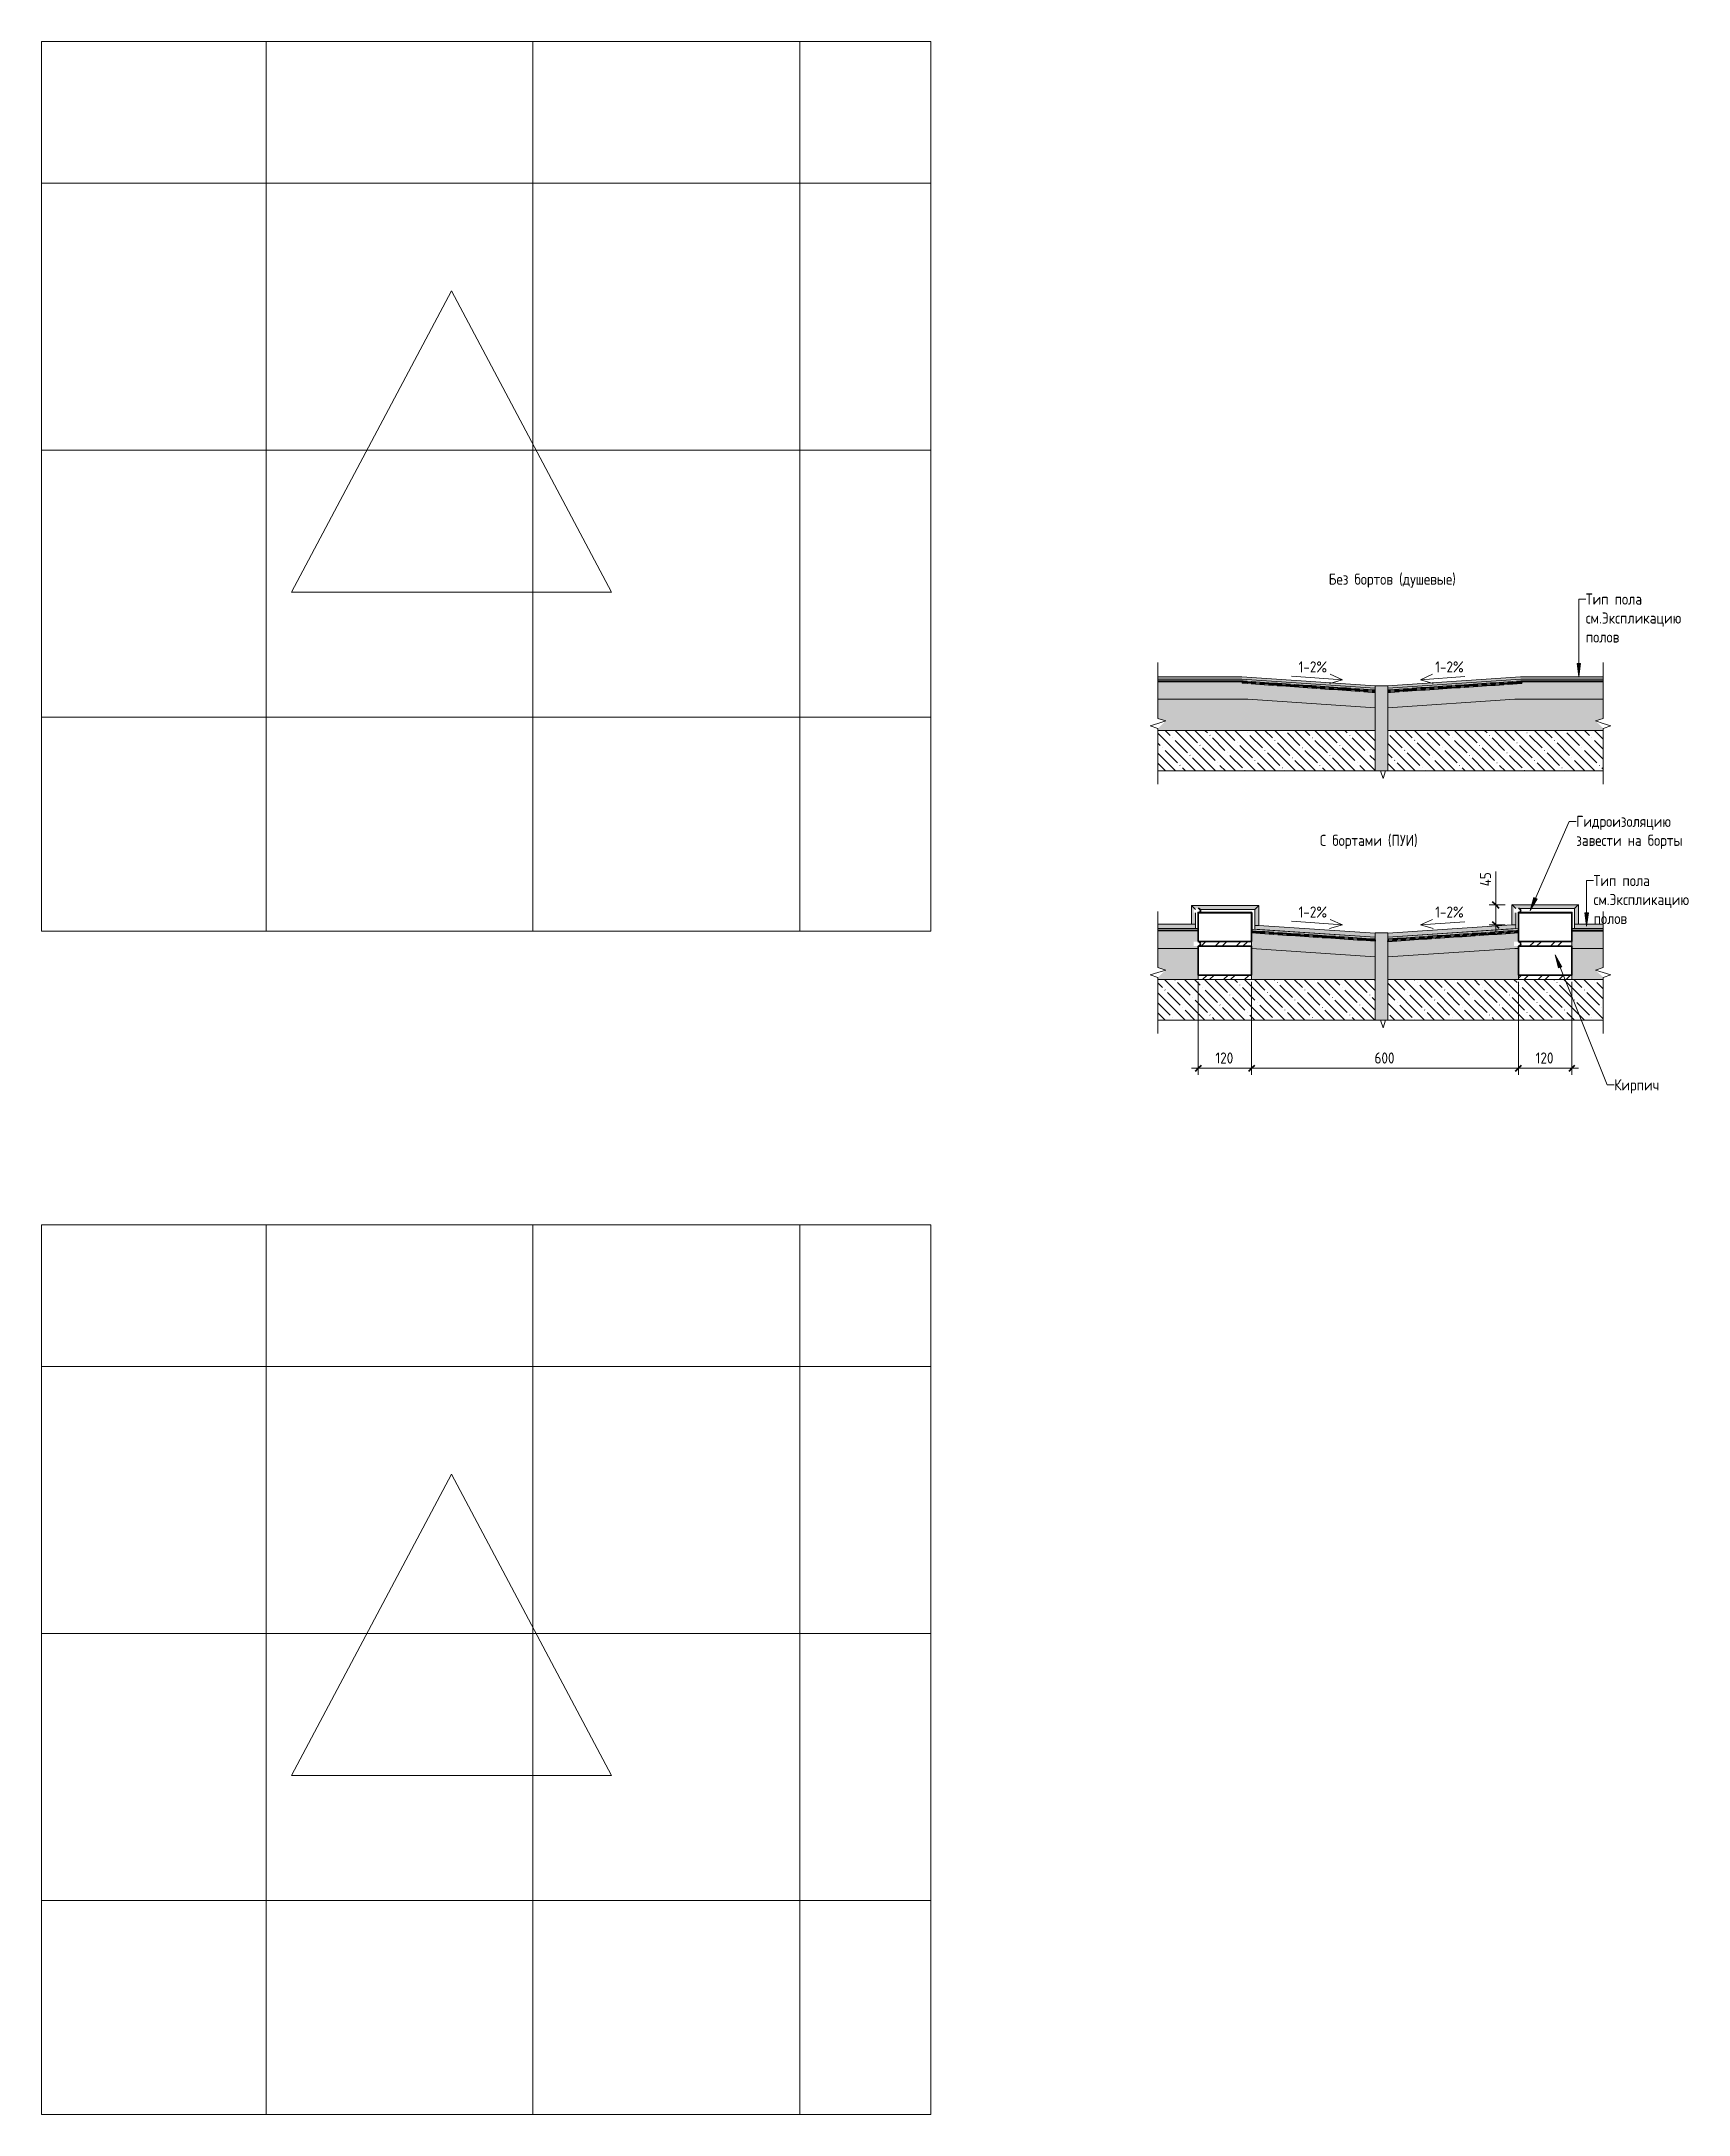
# Model space of a CAD drawing. Header units: millimetres. Extents: x -12447 to 83753, y -46415 to 46712.
# Drawn here: x 80050 to 83753, y 352 to 5012 of the extents above; entities that cross this region are included whole.
import ezdxf

# ---------------------------------------------------------------- set-up
doc = ezdxf.new("R2010")
doc.units = ezdxf.units.MM
for name, color, linetype, lineweight in [('Аннотация', 7, 'Continuous', 20), ('Размеры', 7, 'Continuous', 9), ('Размеры-10', 7, 'Continuous', 9), ('Узлы', 7, 'Continuous', 18)]:
    doc.layers.add(name, color=color, linetype=linetype, lineweight=lineweight)
doc.layers.add('Линии', color=7, linetype='Continuous', lineweight=9, true_color=0x00a600)
doc.styles.add('GOST Common_5', font='GOST_Common.ttf', dxfattribs={"width": 0.9, "height": 25})
doc.styles.add('GOST Common_6', font='GOST_Common.ttf', dxfattribs={"width": 0.9, "height": 25})
doc.dimstyles.new('ADSK_Основной_2_5_мм_1', dxfattribs={"dimscale": 304.8, "dimtxt": 25.142875, "dimasz": 0.046391, "dimexe": 0.049213, "dimexo": 0.049213, "dimgap": 0.009843, "dimtad": 1, "dimrnd": 0.01, "dimdsep": 46, "dimtxsty": 'GOST Common_6', "dimblk1": 'OBLIQUE', "dimblk2": 'OBLIQUE', "dimsah": 1, "dimcen": 0.09, "dimdle": 0.049213, "dimazin": 2, "dimtfac": 1, "dimtdec": 4, "dimtix": 1, "dimtmove": 0, "dimatfit": 3, "dimfxl": 1, "dimtvp": 1, "dimtolj": 1, "dimtzin": 0, "dimlwd": 20, "dimlwe": 20, "dimarcsym": 2})
doc.dimstyles.new('ADSK_Основной_2_5_мм_2', dxfattribs={"dimscale": 304.8, "dimtxt": 25.142875, "dimasz": 0.046391, "dimexe": 0.049213, "dimexo": 0.049213, "dimgap": 0.009843, "dimtad": 1, "dimrnd": 0.01, "dimdsep": 46, "dimtxsty": 'GOST Common_6', "dimblk1": 'OBLIQUE', "dimblk2": 'OBLIQUE', "dimsah": 1, "dimcen": 0.09, "dimdle": 0.049213, "dimazin": 2, "dimtfac": 1, "dimtdec": 4, "dimtix": 1, "dimtmove": 1, "dimatfit": 3, "dimfxl": 1, "dimtvp": 1, "dimtolj": 1, "dimtzin": 0, "dimlwd": 20, "dimlwe": 20, "dimarcsym": 2})
pattern_1 = [(0, (81077.526, 0), (40.64, 10.16), [3.353, -27.127, 3.353, -27.127, -162.56]), (0, (81077.526, 0), (40.64, 10.16), [-60.96, 3.353, -57.607, 3.353, -27.127, -71.12]), (0, (81077.526, 0), (40.64, 10.16), [-152.4, 3.353, -16.967, 3.353, -47.447]), (120, (81092.766, 5.08), (-29.118818, 30.115272), [3.353, -27.127, 3.353, -27.127, -162.56]), (120, (81092.766, 5.08), (-29.118818, 30.115272), [-60.96, 3.353, -57.607, 3.353, -27.127, -71.12]), (120, (81092.766, 5.08), (-29.118818, 30.115272), [-152.4, 3.353, -16.967, 3.353, -47.447]), (240, (81097.846, 25.4), (-11.521182, -40.275272), [3.353, -27.127, 3.353, -27.127, -162.56]), (240, (81097.846, 25.4), (-11.521182, -40.275272), [-60.96, 3.353, -57.607, 3.353, -27.127, -71.12]), (240, (81097.846, 25.4), (-11.521182, -40.275272), [-152.4, 3.353, -16.967, 3.353, -47.447])]
pattern_2 = [(135, (81077.526, 0), (-22.45064, -22.45064), []), (135, (81099.977, 0), (-22.45064, -22.45064), [39.688, -7.938, 0.33528, -7.602])]
pattern_3 = [(306.87, (81118.156, 113.764), (203.14976, -203.14884), [10.157, -1005.589]), (333.435, (81114.09, 115.795), (203.149, 0.0002), [4.543, -449.713]), (345.964, (81105.967, 117.827), (203.14954, 0.00086), [8.376, -829.23]), (206.565, (81110.03, 52.82), (-203.1492, -203.1488), [4.543, -449.713]), (206.565, (81118.16, 56.88), (-203.1492, -203.1488), [9.085, -445.17]), (225, (81122.22, 60.95), (3e-14, -203.149), [5.746, -281.55]), (270, (81122.22, 65), (203.149, 1e-14), [4.063, -199.086]), (288.435, (81120.19, 71.1), (203.1492, -406.2984), [6.424, -635.99]), (315, (81116.12, 75.17), (203.149, 0), [5.746, -281.55]), (348.69, (81105.967, 77.197), (203.14906, -4e-05), [10.359, -1025.503]), (116.565, (81128.31, 97.51), (-203.1488, 203.1492), [9.085, -445.17]), (90, (81128.31, 91.42), (-203.149, 1e-14), [6.094, -197.055]), (63.435, (81124.25, 83.29), (-0.0002, 203.149), [9.085, -445.17]), (26.565, (81116.12, 79.23), (203.1492, 203.1488), [9.085, -445.17]), (11.31, (81105.967, 77.197), (812.59696, 203.1504), [10.359, -1025.503]), (0, (81093.78, 77.2), (0, 203.149), [12.189, -190.96]), (26.565, (81134.41, 97.51), (203.1492, 203.1488), [9.085, -445.17]), (45, (81130.34, 93.45), (0, 203.149), [5.746, -281.55]), (63.435, (81126.28, 85.32), (-0.0002, 203.149), [9.085, -445.17]), (75.964, (81124.25, 77.197), (-0.00086, 203.14954), [8.376, -829.23]), (90, (81124.25, 69.07), (-203.149, 1e-14), [8.126, -195.023]), (104.036, (81126.28, 60.945), (-203.1467, 609.4485), [8.376, -829.23]), (135, (81130.34, 56.88), (-203.149, 3e-14), [5.746, -281.55]), (153.435, (81138.47, 52.82), (-203.149, -0.0002), [9.085, -445.17]), (288.435, (81162.85, 136.11), (203.1492, -406.2984), [6.424, -635.99]), (296.565, (81160.82, 140.17), (203.1488, -203.1492), [4.543, -449.713]), (315, (81158.79, 142.2), (203.149, 0), [2.873, -284.423]), (0, (81156.75, 142.2), (0, 203.149), [2.031, -201.118]), (18.435, (81150.66, 140.17), (406.2984, 203.1492), [6.424, -635.99]), (26.565, (81146.6, 138.14), (203.1492, 203.1488), [4.543, -449.713]), (71.565, (81144.565, 132.05), (0.0005, 203.1488), [6.424, -635.99]), (90, (81144.56, 121.9), (-203.149, 1e-14), [10.157, -192.992]), (135, (81114.1, 136.11), (-203.149, 3e-14), [2.873, -284.423]), (123.69, (81118.156, 130.015), (-203.14845, 203.1495), [7.325, -725.14]), (90, (81118.16, 125.95), (-203.149, 1e-14), [4.063, -199.086]), (63.435, (81116.12, 121.89), (-0.0002, 203.149), [4.543, -449.713]), (18.435, (81110.03, 119.86), (406.2984, 203.1492), [6.424, -635.99]), (0, (81099.87, 119.86), (0, 203.149), [10.157, -192.992]), (326.31, (81093.78, 123.92), (406.2987, -203.1493), [7.325, -725.14]), (0, (81093.78, 117.83), (0, 203.149), [12.189, -190.96]), (14.036, (81085.65, 115.795), (609.4485, 203.1467), [8.376, -829.23]), (30.964, (81075.495, 109.7), (609.44594, 406.30126), [11.846, -1172.708]), (45, (81069.4, 103.6), (0, 203.149), [8.619, -278.677]), (71.565, (81067.37, 97.51), (0.0005, 203.1488), [6.424, -635.99]), (90, (81067.37, 91.42), (-203.149, 1e-14), [6.094, -197.055]), (108.435, (81069.4, 85.32), (-203.1492, 406.2984), [6.424, -635.99]), (108.435, (81071.43, 79.23), (-203.1492, 406.2984), [6.424, -635.99]), (165.964, (81079.557, 77.197), (-203.14954, -0.00086), [8.376, -829.23]), (180, (81093.78, 77.2), (-2e-14, -203.149), [14.22, -188.929]), (303.69, (81170.975, 195.023), (203.14845, -203.1495), [7.325, -725.14]), (326.31, (81164.88, 199.086), (406.2987, -203.1493), [7.325, -725.14]), (0, (81158.79, 199.09), (0, 203.149), [6.094, -197.055]), (14.036, (81150.66, 197.055), (609.4485, 203.1467), [8.376, -829.23]), (33.69, (81144.565, 192.99), (203.1495, 203.14845), [7.325, -725.14]), (56.31, (81140.5, 186.897), (203.1493, 406.2987), [7.325, -725.14]), (75.964, (81138.47, 178.77), (-0.00086, 203.14954), [8.376, -829.23]), (104.036, (81140.5, 170.645), (-203.1467, 609.4485), [8.376, -829.23]), (135, (81142.53, 168.61), (-203.149, 3e-14), [2.873, -284.423]), (168.69, (81152.69, 166.582), (-203.14906, 4e-05), [10.359, -1025.503]), (161.565, (81128.31, 172.68), (-203.1488, 0.0005), [6.424, -635.99]), (180, (81132.38, 172.68), (-2e-14, -203.149), [4.063, -199.086]), (206.565, (81136.44, 174.71), (-203.1492, -203.1488), [4.543, -449.713]), (243.435, (81138.47, 178.77), (0.0002, -203.149), [4.543, -449.713]), (161.565, (81136.44, 219.4), (-203.1488, 0.0005), [6.424, -635.99]), (123.69, (81140.5, 213.307), (-203.14845, 203.1495), [7.325, -725.14]), (101.31, (81142.534, 203.15), (-203.1504, 812.59696), [10.359, -1025.503]), (90, (81142.53, 193), (-203.149, 1e-14), [10.157, -192.992]), (71.565, (81140.5, 186.9), (0.0005, 203.1488), [6.424, -635.99]), (14.036, (81144.565, 217.37), (609.4485, 203.1467), [8.376, -829.23]), (63.435, (81142.53, 213.31), (-0.0002, 203.149), [4.543, -449.713]), (90, (81142.53, 205.18), (-203.149, 1e-14), [8.126, -195.023]), (135, (81146.6, 201.12), (-203.149, 3e-14), [5.746, -281.55]), (165.964, (81154.723, 199.086), (-203.14954, -0.00086), [8.376, -829.23]), (180, (81164.88, 199.09), (-2e-14, -203.149), [10.157, -192.992]), (206.565, (81168.94, 201.12), (-203.1492, -203.1488), [4.543, -449.713]), (243.435, (81170.975, 205.18), (0.0002, -203.149), [4.543, -449.713]), (270, (81170.97, 209.24), (203.149, 1e-14), [4.063, -199.086]), (315, (81164.88, 215.34), (203.149, 0), [8.619, -278.677]), (341.565, (81152.69, 219.4), (203.1488, -0.0005), [12.848, -629.566]), (270, (81177.07, 182.83), (203.149, 1e-14), [4.063, -199.086]), (288.435, (81175.04, 188.93), (203.1492, -406.2984), [6.424, -635.99]), (26.565, (81122.22, 217.37), (203.1492, 203.1488), [9.085, -445.17]), (45, (81118.16, 213.3), (0, 203.149), [5.746, -281.55]), (78.69, (81116.124, 203.15), (4e-05, 203.14906), [10.359, -1025.503]), (90, (81116.12, 193), (-203.149, 1e-14), [10.157, -192.992]), (90, (81116.12, 186.9), (-203.149, 1e-14), [6.094, -197.055]), (108.435, (81118.156, 180.8), (-203.1492, 406.2984), [6.424, -635.99]), (123.69, (81122.22, 174.71), (-203.14845, 203.1495), [7.325, -725.14]), (168.69, (81152.69, 166.582), (-203.14906, 4e-05), [10.359, -1025.503]), (180, (81160.82, 166.58), (-2e-14, -203.149), [8.126, -195.023]), (198.435, (81166.91, 168.614), (-406.2984, -203.1492), [6.424, -635.99]), (225, (81173, 174.71), (3e-14, -203.149), [8.619, -278.677]), (225, (81177.07, 178.77), (3e-14, -203.149), [5.746, -281.55]), (168.69, (81126.28, 138.14), (-203.14906, 4e-05), [10.359, -1025.503]), (180, (81134.4, 138.14), (-2e-14, -203.149), [8.126, -195.023]), (188.13, (81148.628, 140.173), (-1218.8952, -203.14734), [14.365, -1422.117]), (225, (81154.72, 146.27), (3e-14, -203.149), [8.619, -278.677]), (270, (81154.72, 152.36), (203.149, 1e-14), [6.094, -197.055]), (288.435, (81152.69, 158.456), (203.1492, -406.2984), [6.424, -635.99]), (315, (81144.56, 166.58), (203.149, 0), [11.492, -275.804]), (341.565, (81138.47, 168.614), (203.1488, -0.0005), [6.424, -635.99]), (345.964, (81130.345, 170.645), (203.14954, 0.00086), [8.376, -829.23]), (0, (81122.22, 170.65), (0, 203.149), [8.126, -195.023]), (18.435, (81116.124, 168.614), (406.2984, 203.1492), [6.424, -635.99]), (33.69, (81110.03, 164.55), (203.1495, 203.14845), [7.325, -725.14]), (45, (81105.97, 160.49), (0, 203.149), [5.746, -281.55]), (90, (81105.97, 152.36), (-203.149, 1e-14), [8.126, -195.023]), (108.435, (81108, 146.27), (-203.1492, 406.2984), [6.424, -635.99]), (116.565, (81110.03, 142.2), (-203.1488, 203.1492), [4.543, -449.713]), (161.565, (81116.124, 140.17), (-203.1488, 0.0005), [6.424, -635.99]), (291.801, (81175.038, 40.63), (203.1463, -406.2995), [10.94, -1083.052]), (270, (81175.04, 48.76), (203.149, 1e-14), [8.126, -195.023]), (251.565, (81177.07, 54.85), (-0.0005, -203.1488), [6.424, -635.99]), (213.69, (81183.164, 58.913), (-203.1495, -203.14845), [7.325, -725.14]), (198.435, (81189.26, 60.945), (-406.2984, -203.1492), [6.424, -635.99]), (180, (81199.42, 60.95), (-2e-14, -203.149), [10.157, -192.992]), (153.435, (81207.54, 56.88), (-203.149, -0.0002), [9.085, -445.17]), (135, (81211.6, 52.82), (-203.149, 3e-14), [5.746, -281.55]), (135, (81217.7, 46.72), (-203.149, 3e-14), [8.619, -278.677]), (104.036, (81219.73, 38.6), (-203.1467, 609.4485), [8.376, -829.23]), (90, (81219.73, 30.47), (-203.149, 1e-14), [8.126, -195.023]), (63.435, (81215.67, 22.35), (-0.0002, 203.149), [9.085, -445.17]), (14.036, (81207.54, 20.315), (609.4485, 203.1467), [8.376, -829.23]), (0, (81197.38, 20.32), (0, 203.149), [10.157, -192.992]), (348.69, (81187.227, 22.346), (203.14906, -4e-05), [10.359, -1025.503]), (326.31, (81181.13, 26.41), (406.2987, -203.1493), [7.325, -725.14]), (296.565, (81179.1, 30.47), (203.1488, -203.1492), [4.543, -449.713]), (45, (81164.88, 142.2), (0, 203.149), [2.873, -284.423]), (0, (81160.82, 142.2), (0, 203.149), [4.063, -199.086]), (315, (81156.75, 146.27), (203.149, 0), [5.746, -281.55]), (281.31, (81154.723, 156.425), (203.1504, -812.59696), [10.359, -1025.503]), (0, (81158.79, 164.55), (0, 203.149), [6.094, -197.055]), (45, (81154.72, 160.49), (0, 203.149), [5.746, -281.55]), (90, (81154.72, 156.43), (-203.149, 1e-14), [4.063, -199.086]), (135, (81118.16, 176.74), (-203.149, 3e-14), [5.746, -281.55]), (90, (81118.16, 172.68), (-203.149, 1e-14), [4.063, -199.086]), (63.435, (81116.12, 168.61), (-0.0002, 203.149), [4.543, -449.713]), (18.435, (81110.03, 166.58), (406.2984, 203.1492), [6.424, -635.99]), (0, (81103.93, 166.58), (0, 203.149), [6.094, -197.055]), (0, (81235.98, 101.58), (0, 203.149), [2.031, -201.118]), (333.435, (81231.92, 103.61), (203.149, 0.0002), [4.543, -449.713]), (333.435, (81227.86, 105.64), (203.149, 0.0002), [4.543, -449.713]), (296.565, (81225.825, 109.7), (203.1488, -203.1492), [4.543, -449.713]), (270, (81225.82, 113.76), (203.149, 1e-14), [4.063, -199.086]), (251.565, (81227.856, 119.86), (-0.0005, -203.1488), [6.424, -635.99]), (225, (81229.89, 121.89), (3e-14, -203.149), [2.873, -284.423]), (180, (81231.92, 121.9), (-2e-14, -203.149), [2.031, -201.118]), (45, (81227.86, 130.01), (0, 203.149), [5.746, -281.55]), (0, (81223.8, 130.01), (0, 203.149), [4.063, -199.086]), (341.565, (81203.48, 136.11), (203.1488, -0.0005), [6.424, -635.99]), (315, (81199.42, 140.17), (203.149, 0), [5.746, -281.55]), (270, (81199.42, 144.24), (203.149, 1e-14), [4.063, -199.086]), (243.435, (81201.45, 148.3), (0.0002, -203.149), [4.543, -449.713]), (153.435, (81185.195, 146.27), (-203.149, -0.0002), [4.543, -449.713]), (146.31, (81191.29, 142.204), (-406.2987, 203.1493), [7.325, -725.14]), (90, (81191.3, 138.14), (-203.149, 1e-14), [4.063, -199.086]), (63.435, (81189.26, 134.08), (-0.0002, 203.149), [4.543, -449.713]), (45, (81187.23, 132.05), (0, 203.149), [2.873, -284.423]), (18.435, (81170.975, 125.95), (406.2984, 203.1492), [6.424, -635.99]), (333.435, (81166.91, 127.98), (203.149, 0.0002), [4.543, -449.713]), (296.565, (81164.88, 132.05), (203.1488, -203.1492), [4.543, -449.713]), (180, (81162.85, 99.54), (-2e-14, -203.149), [4.063, -199.086]), (206.565, (81166.91, 101.575), (-203.1492, -203.1488), [4.543, -449.713]), (251.565, (81168.94, 107.67), (-0.0005, -203.1488), [6.424, -635.99]), (270, (81168.94, 115.8), (203.149, 1e-14), [8.126, -195.023]), (116.565, (81205.51, 83.29), (-203.1488, 203.1492), [4.543, -449.713]), (104.036, (81207.54, 75.165), (-203.1467, 609.4485), [8.376, -829.23]), (90, (81207.54, 69.07), (-203.149, 1e-14), [6.094, -197.055]), (45, (81203.48, 65.01), (0, 203.149), [5.746, -281.55]), (18.435, (81197.384, 62.976), (406.2984, 203.1492), [6.424, -635.99]), (0, (81189.26, 62.98), (0, 203.149), [8.126, -195.023]), (333.435, (81185.195, 65.01), (203.149, 0.0002), [4.543, -449.713]), (0, (81225.82, 40.63), (0, 203.149), [2.031, -201.118]), (26.565, (81221.76, 38.6), (203.1492, 203.1488), [4.543, -449.713]), (63.435, (81219.73, 34.535), (-0.0002, 203.149), [4.543, -449.713]), (90, (81219.73, 30.47), (-203.149, 1e-14), [4.063, -199.086]), (90, (81219.73, 24.38), (-203.149, 1e-14), [6.094, -197.055]), (116.565, (81221.76, 20.315), (-203.1488, 203.1492), [4.543, -449.713]), (123.69, (81185.195, 20.315), (-203.14845, 203.1495), [7.325, -725.14]), (90, (81185.2, 18.28), (-203.149, 1e-14), [2.031, -201.118]), (168.69, (81185.195, 91.417), (-203.14906, 4e-05), [10.359, -1025.503]), (189.462, (81197.384, 93.45), (-1015.74686, -203.14392), [12.357, -1223.351]), (198.435, (81209.57, 97.51), (-406.2984, -203.1492), [12.848, -629.566]), (210.964, (81219.73, 103.606), (-609.44594, -406.30126), [11.846, -1172.708]), (233.13, (81225.825, 111.73), (-406.2993, -609.44687), [10.157, -1005.589]), (270, (81225.82, 123.92), (203.149, 1e-14), [12.189, -190.96]), (288.435, (81223.79, 130.015), (203.1492, -406.2984), [6.424, -635.99]), (333.435, (81215.67, 134.08), (203.149, 0.0002), [9.085, -445.17]), (0, (81201.45, 134.08), (0, 203.149), [14.22, -188.929]), (8.13, (81187.227, 132.047), (1218.8952, 203.14734), [14.365, -1422.117]), (21.801, (81177.07, 127.984), (406.2995, 203.1463), [10.94, -1083.052]), (45, (81170.97, 121.89), (0, 203.149), [8.619, -278.677]), (78.69, (81168.943, 111.732), (4e-05, 203.14906), [10.359, -1025.503]), (90, (81168.94, 103.6), (-203.149, 1e-14), [8.126, -195.023]), (108.435, (81170.975, 97.51), (-203.1492, 406.2984), [6.424, -635.99]), (135, (81175.04, 93.45), (-203.149, 3e-14), [5.746, -281.55]), (180, (81148.63, 101.58), (-2e-14, -203.149), [6.094, -197.055]), (167.471, (81166.912, 97.512), (-1015.74506, 203.15217), [18.729, -1854.214]), (143.13, (81175.04, 91.417), (-609.44687, 406.2993), [10.157, -1005.589]), (135, (81177.07, 89.39), (-203.149, 3e-14), [2.873, -284.423]), (111.801, (81181.132, 79.228), (-203.1463, 406.2995), [10.94, -1083.052]), (90, (81181.13, 71.1), (-203.149, 1e-14), [8.126, -195.023]), (90, (81181.13, 62.98), (-203.149, 1e-14), [8.126, -195.023]), (71.565, (81179.1, 56.88), (0.0005, 203.1488), [6.424, -635.99]), (33.69, (81173.006, 52.82), (203.1495, 203.14845), [7.325, -725.14]), (14.036, (81164.88, 50.787), (609.4485, 203.1467), [8.376, -829.23]), (0, (81154.72, 50.79), (0, 203.149), [10.157, -192.992]), (352.875, (81138.47, 52.82), (203.1488, 0.00055), [16.378, -1621.463]), (270, (81264.42, 136.1), (203.149, 1e-14), [6.094, -197.055]), (288.435, (81262.39, 142.204), (203.1492, -406.2984), [6.424, -635.99]), (303.69, (81258.33, 148.3), (203.14845, -203.1495), [7.325, -725.14]), (315, (81254.27, 152.36), (203.149, 0), [5.746, -281.55]), (0, (81246.14, 152.36), (0, 203.149), [8.126, -195.023]), (14.036, (81238.014, 150.33), (609.4485, 203.1467), [8.376, -829.23]), (56.31, (81233.95, 144.236), (203.1493, 406.2987), [7.325, -725.14]), (75.964, (81231.92, 136.11), (-0.00086, 203.14954), [8.376, -829.23]), (270, (81231.92, 144.24), (203.149, 1e-14), [6.094, -197.055]), (284.036, (81229.89, 152.36), (203.1467, -609.4485), [8.376, -829.23]), (303.69, (81225.825, 158.456), (203.14845, -203.1495), [7.325, -725.14]), (333.435, (81221.76, 160.49), (203.149, 0.0002), [4.543, -449.713]), (0, (81215.67, 160.49), (0, 203.149), [6.094, -197.055]), (18.435, (81209.57, 158.456), (406.2984, 203.1492), [6.424, -635.99]), (45, (81205.51, 154.4), (0, 203.149), [5.746, -281.55]), (236.31, (81209.573, 162.52), (-203.1493, -406.2987), [7.325, -725.14]), (270, (81209.57, 168.61), (203.149, 1e-14), [6.094, -197.055]), (270, (81209.57, 172.68), (203.149, 1e-14), [4.063, -199.086]), (303.69, (81205.51, 178.77), (203.14845, -203.1495), [7.325, -725.14]), (333.435, (81201.45, 180.8), (203.149, 0.0002), [4.543, -449.713]), (0, (81193.32, 180.8), (0, 203.149), [8.126, -195.023]), (14.036, (81185.195, 178.77), (609.4485, 203.1467), [8.376, -829.23]), (210.964, (81221.762, 197.055), (-609.44594, -406.30126), [11.846, -1172.708]), (201.801, (81231.92, 201.118), (-406.2995, -203.1463), [10.94, -1083.052]), (180, (81238.01, 201.12), (-2e-14, -203.149), [6.094, -197.055]), (173.66, (81256.297, 199.086), (-203.1495, -0.00057), [18.396, -1821.198]), (161.565, (81262.39, 197.055), (-203.1488, 0.0005), [6.424, -635.99]), (116.565, (81266.455, 188.93), (-203.1488, 203.1492), [9.085, -445.17]), (111.801, (81270.518, 178.77), (-203.1463, 406.2995), [10.94, -1083.052]), (104.036, (81272.55, 170.645), (-203.1467, 609.4485), [8.376, -829.23]), (90, (81272.55, 164.55), (-203.149, 1e-14), [6.094, -197.055]), (45, (81264.42, 156.43), (0, 203.149), [11.492, -275.804]), (0, (81254.27, 156.43), (0, 203.149), [10.157, -192.992]), (352.875, (81238.014, 158.456), (203.1488, 0.00055), [16.378, -1621.463]), (344.055, (81223.793, 162.52), (812.59862, -203.14338), [14.789, -1464.159]), (321.34, (81213.636, 170.645), (812.59472, -609.44974), [13.008, -1287.782]), (296.565, (81209.57, 178.77), (203.1488, -203.1492), [9.085, -445.17]), (270, (81209.57, 184.87), (203.149, 1e-14), [6.094, -197.055]), (251.565, (81211.604, 190.96), (-0.0005, -203.1488), [6.424, -635.99]), (116.565, (81126.28, 105.64), (-203.1488, 203.1492), [9.085, -445.17]), (146.31, (81132.376, 101.575), (-406.2987, 203.1493), [7.325, -725.14]), (180, (81138.47, 101.58), (-2e-14, -203.149), [6.094, -197.055]), (198.435, (81144.565, 103.606), (-406.2984, -203.1492), [6.424, -635.99]), (243.435, (81146.6, 107.67), (0.0002, -203.149), [4.543, -449.713]), (281.31, (81144.565, 117.827), (203.1504, -812.59696), [10.359, -1025.503]), (296.565, (81162.85, 16.25), (203.1488, -203.1492), [4.543, -449.713]), (315, (81158.79, 20.32), (203.149, 0), [5.746, -281.55]), (333.435, (81154.72, 22.35), (203.149, 0.0002), [4.543, -449.713]), (315, (81152.69, 24.38), (203.149, 0), [2.873, -284.423]), (288.435, (81166.91, 121.89), (203.1492, -406.2984), [6.424, -635.99]), (284.036, (81164.88, 130.015), (203.1467, -609.4485), [8.376, -829.23]), (90, (81144.56, 121.9), (-203.149, 1e-14), [8.126, -195.023]), (101.31, (81146.597, 111.732), (-203.1504, 812.59696), [10.359, -1025.503]), (123.69, (81150.66, 105.64), (-203.14845, 203.1495), [7.325, -725.14]), (135, (81154.72, 101.58), (-203.149, 3e-14), [5.746, -281.55]), (153.435, (81158.79, 99.54), (-203.149, -0.0002), [4.543, -449.713]), (270, (81148.63, 42.66), (203.149, 1e-14), [8.126, -195.023]), (270, (81148.63, 46.72), (203.149, 1e-14), [4.063, -199.086]), (315, (81144.56, 50.79), (203.149, 0), [5.746, -281.55]), (341.565, (81138.47, 52.82), (203.1488, -0.0005), [6.424, -635.99]), (18.435, (81132.376, 50.79), (406.2984, 203.1492), [6.424, -635.99]), (26.565, (81128.31, 48.76), (203.1492, 203.1488), [4.543, -449.713]), (63.435, (81126.28, 44.69), (-0.0002, 203.149), [4.543, -449.713]), (90, (81126.28, 42.66), (-203.149, 1e-14), [2.031, -201.118]), (101.31, (81128.313, 32.504), (-203.1504, 812.59696), [10.359, -1025.503]), (90, (81128.31, 24.38), (-203.149, 1e-14), [8.126, -195.023]), (116.565, (81130.345, 20.315), (-203.1488, 203.1492), [4.543, -449.713]), (165.964, (81138.47, 18.283), (-203.14954, -0.00086), [8.376, -829.23]), (180, (81142.53, 18.28), (-2e-14, -203.149), [4.063, -199.086]), (213.69, (81148.63, 22.346), (-203.1495, -203.14845), [7.325, -725.14]), (225, (81150.66, 24.38), (3e-14, -203.149), [2.873, -284.423]), (270, (81150.66, 28.44), (203.149, 1e-14), [4.063, -199.086]), (288.435, (81148.63, 34.535), (203.1492, -406.2984), [6.424, -635.99]), (270, (81114.1, 211.28), (203.149, 1e-14), [10.157, -192.992]), (315, (81112.06, 213.3), (203.149, 0), [2.873, -284.423]), (0, (81110.03, 213.3), (0, 203.149), [2.031, -201.118]), (26.565, (81105.97, 211.275), (203.1492, 203.1488), [4.543, -449.713]), (45, (81103.93, 209.24), (0, 203.149), [2.873, -284.423]), (71.565, (81101.904, 203.15), (0.0005, 203.1488), [6.424, -635.99]), (90, (81097.84, 188.93), (-203.149, 1e-14), [4.063, -199.086]), (116.565, (81099.87, 184.87), (-203.1488, 203.1492), [4.543, -449.713]), (153.435, (81103.935, 182.83), (-203.149, -0.0002), [4.543, -449.713]), (180, (81105.97, 182.83), (-2e-14, -203.149), [2.031, -201.118]), (198.435, (81112.06, 184.866), (-406.2984, -203.1492), [6.424, -635.99]), (243.435, (81114.09, 188.93), (0.0002, -203.149), [4.543, -449.713]), (251.565, (81116.124, 195.02), (-0.0005, -203.1488), [6.424, -635.99]), (288.435, (81114.09, 201.12), (203.1492, -406.2984), [6.424, -635.99]), (71.565, (81099.87, 197.055), (0.0005, 203.1488), [6.424, -635.99]), (180, (81087.68, 184.87), (-2e-14, -203.149), [12.189, -190.96]), (198.435, (81093.78, 186.9), (-406.2984, -203.1492), [6.424, -635.99]), (236.31, (81097.84, 192.99), (-203.1493, -406.2987), [7.325, -725.14]), (243.435, (81099.87, 197.055), (0.0002, -203.149), [4.543, -449.713]), (255.964, (81101.904, 205.18), (0.00086, -203.14954), [8.376, -829.23]), (270, (81101.9, 209.24), (203.149, 1e-14), [4.063, -199.086]), (303.69, (81097.84, 215.34), (203.14845, -203.1495), [7.325, -725.14]), (326.31, (81091.746, 219.4), (406.2987, -203.1493), [7.325, -725.14]), (341.565, (81213.636, 79.23), (203.1488, -0.0005), [6.424, -635.99]), (333.435, (81209.57, 81.26), (203.149, 0.0002), [4.543, -449.713]), (71.565, (81240.045, 24.38), (0.0005, 203.1488), [6.424, -635.99]), (63.435, (81238.01, 20.315), (-0.0002, 203.149), [4.543, -449.713]), (45, (81235.98, 18.28), (0, 203.149), [2.873, -284.423]), (0, (81233.95, 18.28), (0, 203.149), [2.031, -201.118]), (0, (81231.92, 18.28), (0, 203.149), [2.031, -201.118]), (333.435, (81227.86, 20.315), (203.149, 0.0002), [4.543, -449.713]), (0, (81221.76, 20.32), (0, 203.149), [6.094, -197.055]), (153.435, (81231.92, 38.6), (-203.149, -0.0002), [4.543, -449.713]), (180, (81233.95, 38.6), (-2e-14, -203.149), [2.031, -201.118]), (146.31, (81240.045, 34.535), (-406.2987, 203.1493), [7.325, -725.14]), (116.565, (81242.08, 30.47), (-203.1488, 203.1492), [4.543, -449.713]), (251.565, (81168.94, 150.33), (-0.0005, -203.1488), [6.424, -635.99]), (270, (81168.94, 158.46), (203.149, 1e-14), [8.126, -195.023]), (303.69, (81164.88, 164.55), (203.14845, -203.1495), [7.325, -725.14]), (180, (81229.89, 77.2), (-2e-14, -203.149), [10.157, -192.992]), (191.31, (81240.045, 79.228), (-812.59696, -203.1504), [10.359, -1025.503]), (216.87, (81248.17, 85.323), (-203.14884, -203.14976), [10.157, -1005.589]), (270, (81248.17, 91.42), (203.149, 1e-14), [6.094, -197.055]), (303.69, (81244.11, 97.51), (203.14845, -203.1495), [7.325, -725.14]), (338.199, (81233.95, 101.575), (609.44947, -203.14486), [10.94, -1083.052]), (0, (81223.8, 101.58), (0, 203.149), [10.157, -192.992]), (14.036, (81215.667, 99.543), (609.4485, 203.1467), [8.376, -829.23]), (33.69, (81209.573, 95.48), (203.1495, 203.14845), [7.325, -725.14]), (71.565, (81207.54, 89.386), (0.0005, 203.1488), [6.424, -635.99]), (90, (81207.54, 85.32), (-203.149, 1e-14), [4.063, -199.086]), (116.565, (81209.57, 81.26), (-203.1488, 203.1492), [4.543, -449.713]), (180, (81105.97, 12.19), (-2e-14, -203.149), [2.031, -201.118]), (180, (81108, 12.19), (-2e-14, -203.149), [2.031, -201.118]), (194.036, (81116.124, 14.22), (-609.4485, -203.1467), [8.376, -829.23]), (213.69, (81122.22, 18.283), (-203.1495, -203.14845), [7.325, -725.14]), (243.435, (81126.28, 26.41), (0.0002, -203.149), [9.085, -445.17]), (270, (81126.28, 38.6), (203.149, 1e-14), [12.189, -190.96]), (281.31, (81124.25, 48.756), (203.1504, -812.59696), [10.359, -1025.503]), (315, (81120.19, 52.82), (203.149, 0), [5.746, -281.55]), (0, (81112.06, 52.82), (0, 203.149), [8.126, -195.023]), (21.801, (81101.904, 48.756), (406.2995, 203.1463), [10.94, -1083.052]), (53.13, (81095.81, 40.63), (406.2993, 609.44687), [10.157, -1005.589]), (75.964, (81093.78, 32.504), (-0.00086, 203.14954), [8.376, -829.23]), (104.036, (81095.81, 24.38), (-203.1467, 609.4485), [8.376, -829.23]), (108.435, (81097.84, 18.28), (-203.1492, 406.2984), [6.424, -635.99]), (135, (81103.93, 12.19), (-203.149, 3e-14), [8.619, -278.677]), (206.565, (81242.08, 103.61), (-203.1492, -203.1488), [4.543, -449.713]), (243.435, (81244.11, 107.67), (0.0002, -203.149), [4.543, -449.713]), (284.036, (81242.077, 115.795), (203.1467, -609.4485), [8.376, -829.23]), (315, (81238.01, 119.86), (203.149, 0), [5.746, -281.55]), (341.565, (81231.92, 121.89), (203.1488, -0.0005), [6.424, -635.99]), (180, (81187.23, 180.8), (-2e-14, -203.149), [2.031, -201.118]), (180, (81189.26, 180.8), (-2e-14, -203.149), [2.031, -201.118]), (194.036, (81197.384, 182.834), (-609.4485, -203.1467), [8.376, -829.23]), (213.69, (81203.48, 186.897), (-203.1495, -203.14845), [7.325, -725.14]), (243.435, (81207.54, 195.02), (0.0002, -203.149), [9.085, -445.17]), (270, (81207.54, 207.21), (203.149, 1e-14), [12.189, -190.96]), (281.31, (81205.51, 217.37), (203.1504, -812.59696), [10.359, -1025.503]), (315, (81201.45, 221.43), (203.149, 0), [5.746, -281.55]), (0, (81193.32, 221.43), (0, 203.149), [8.126, -195.023]), (21.801, (81183.164, 217.37), (406.2995, 203.1463), [10.94, -1083.052]), (53.13, (81177.07, 209.244), (406.2993, 609.44687), [10.157, -1005.589]), (75.964, (81175.04, 201.12), (-0.00086, 203.14954), [8.376, -829.23]), (104.036, (81177.07, 192.99), (-203.1467, 609.4485), [8.376, -829.23]), (108.435, (81179.1, 186.9), (-203.1492, 406.2984), [6.424, -635.99]), (135, (81185.2, 180.8), (-203.149, 3e-14), [8.619, -278.677]), (180, (81083.62, 48.76), (-2e-14, -203.149), [2.031, -201.118]), (153.435, (81087.68, 46.72), (-203.149, -0.0002), [4.543, -449.713]), (135, (81091.75, 42.66), (-203.149, 3e-14), [5.746, -281.55]), (90, (81091.75, 38.6), (-203.149, 1e-14), [4.063, -199.086]), (108.435, (81093.78, 32.504), (-203.1492, 406.2984), [6.424, -635.99]), (90, (81093.78, 24.38), (-203.149, 1e-14), [8.126, -195.023]), (63.435, (81091.75, 20.315), (-0.0002, 203.149), [4.543, -449.713]), (18.435, (81085.65, 18.28), (406.2984, 203.1492), [6.424, -635.99]), (0, (81077.53, 18.28), (0, 203.149), [8.126, -195.023]), (0, (81073.46, 18.28), (0, 203.149), [4.063, -199.086]), (341.565, (81067.37, 20.315), (203.1488, -0.0005), [6.424, -635.99]), (315, (81063.3, 24.38), (203.149, 0), [5.746, -281.55]), (243.435, (81065.34, 28.44), (0.0002, -203.149), [4.543, -449.713]), (270, (81065.34, 36.57), (203.149, 1e-14), [8.126, -195.023]), (225, (81069.4, 40.63), (3e-14, -203.149), [5.746, -281.55]), (216.87, (81077.526, 46.724), (-203.14884, -203.14976), [10.157, -1005.589]), (206.565, (81081.59, 48.76), (-203.1492, -203.1488), [4.543, -449.713]), (341.565, (81197.384, 89.386), (203.1488, -0.0005), [6.424, -635.99]), (0, (81189.26, 89.39), (0, 203.149), [8.126, -195.023]), (26.565, (81185.195, 87.35), (203.1492, 203.1488), [4.543, -449.713]), (63.435, (81183.16, 83.29), (-0.0002, 203.149), [4.543, -449.713]), (90, (81183.16, 71.1), (-203.149, 1e-14), [12.189, -190.96]), (108.435, (81185.195, 65.01), (-203.1492, 406.2984), [6.424, -635.99]), (284.036, (81148.63, 38.6), (203.1467, -609.4485), [8.376, -829.23]), (251.565, (81150.66, 44.69), (-0.0005, -203.1488), [6.424, -635.99]), (243.435, (81152.69, 48.76), (0.0002, -203.149), [4.543, -449.713]), (194.036, (81160.817, 50.787), (-609.4485, -203.1467), [8.376, -829.23]), (180, (81168.94, 50.79), (-2e-14, -203.149), [8.126, -195.023]), (135, (81173, 46.72), (-203.149, 3e-14), [5.746, -281.55]), (108.435, (81175.04, 40.63), (-203.1492, 406.2984), [6.424, -635.99]), (108.435, (81152.69, 24.38), (-203.1492, 406.2984), [6.424, -635.99]), (165.964, (81173.006, 10.157), (-203.14954, -0.00086), [8.376, -829.23]), (194.036, (81181.13, 12.19), (-609.4485, -203.1467), [8.376, -829.23]), (236.31, (81185.195, 18.283), (-203.1493, -406.2987), [7.325, -725.14]), (213.69, (81177.07, 148.3), (-203.1495, -203.14845), [7.325, -725.14]), (180, (81181.13, 148.3), (-2e-14, -203.149), [4.063, -199.086]), (270, (81164.88, 136.1), (203.149, 1e-14), [4.063, -199.086]), (243.435, (81166.91, 140.17), (0.0002, -203.149), [4.543, -449.713]), (225, (81170.97, 144.24), (3e-14, -203.149), [5.746, -281.55]), (291.801, (81118.156, 123.92), (203.1463, -406.2995), [10.94, -1083.052]), (270, (81118.16, 132.05), (203.149, 1e-14), [8.126, -195.023]), (225, (81122.22, 136.11), (3e-14, -203.149), [5.746, -281.55]), (206.565, (81126.28, 138.14), (-203.1492, -203.1488), [4.543, -449.713]), (180, (81132.38, 138.14), (-2e-14, -203.149), [6.094, -197.055]), (161.565, (81138.47, 136.11), (-203.1488, 0.0005), [6.424, -635.99]), (135, (81140.5, 134.08), (-203.149, 3e-14), [2.873, -284.423]), (104.036, (81142.534, 125.953), (-203.1467, 609.4485), [8.376, -829.23]), (104.036, (81144.565, 117.827), (-203.1467, 609.4485), [8.376, -829.23]), (284.036, (81075.495, 62.976), (203.1467, -609.4485), [8.376, -829.23]), (255.964, (81077.526, 71.1), (0.00086, -203.14954), [8.376, -829.23]), (225, (81081.59, 75.17), (3e-14, -203.149), [5.746, -281.55]), (194.036, (81089.715, 77.197), (-609.4485, -203.1467), [8.376, -829.23]), (180, (81101.9, 77.2), (-2e-14, -203.149), [12.189, -190.96]), (14.036, (81097.84, 48.756), (609.4485, 203.1467), [8.376, -829.23]), (0, (81089.71, 48.76), (0, 203.149), [8.126, -195.023]), (341.565, (81083.62, 50.79), (203.1488, -0.0005), [6.424, -635.99]), (326.31, (81077.526, 54.85), (406.2987, -203.1493), [7.325, -725.14]), (225, (81177.07, 176.74), (3e-14, -203.149), [8.619, -278.677]), (194.036, (81185.195, 178.77), (-609.4485, -203.1467), [8.376, -829.23]), (56.31, (81201.447, 150.33), (203.1493, 406.2987), [7.325, -725.14]), (33.69, (81195.353, 146.267), (203.1495, 203.14845), [7.325, -725.14]), (0, (81189.26, 146.27), (0, 203.149), [6.094, -197.055]), (341.565, (81183.164, 148.3), (203.1488, -0.0005), [6.424, -635.99]), (341.565, (81177.07, 150.33), (203.1488, -0.0005), [6.424, -635.99]), (326.31, (81170.975, 154.393), (406.2987, -203.1493), [7.325, -725.14]), (284.036, (81168.943, 162.52), (203.1467, -609.4485), [8.376, -829.23]), (255.964, (81170.975, 170.645), (0.00086, -203.14954), [8.376, -829.23]), (243.435, (81231.92, 2.03), (0.0002, -203.149), [4.543, -449.713]), (251.565, (81233.95, 8.126), (-0.0005, -203.1488), [6.424, -635.99]), (270, (81233.95, 12.19), (203.149, 1e-14), [4.063, -199.086]), (315, (81229.89, 16.25), (203.149, 0), [5.746, -281.55]), (333.435, (81225.825, 18.28), (203.149, 0.0002), [4.543, -449.713]), (0, (81221.76, 18.28), (0, 203.149), [4.063, -199.086]), (26.565, (81217.7, 16.25), (203.1492, 203.1488), [4.543, -449.713]), (45, (81215.67, 14.22), (0, 203.149), [2.873, -284.423]), (26.565, (81211.6, 12.19), (203.1492, 203.1488), [4.543, -449.713]), (56.31, (81207.54, 6.094), (203.1493, 406.2987), [7.325, -725.14]), (90, (81207.54, 2.03), (-203.149, 1e-14), [4.063, -199.086]), (108.435, (81209.57, -4.06), (-203.1492, 406.2984), [6.424, -635.99]), (165.964, (81217.7, -6.094), (-203.14954, -0.00086), [8.376, -829.23]), (180, (81221.76, -6.1), (-2e-14, -203.149), [4.063, -199.086]), (206.565, (81225.825, -4.06), (-203.1492, -203.1488), [4.543, -449.713]), (206.565, (81229.89, -2.03), (-203.1492, -203.1488), [4.543, -449.713]), (243.435, (81203.48, 152.36), (0.0002, -203.149), [4.543, -449.713]), (225, (81205.51, 154.4), (3e-14, -203.149), [2.873, -284.423]), (90, (81231.92, 132.05), (-203.149, 1e-14), [6.094, -197.055]), (333.435, (81067.37, 188.93), (203.149, 0.0002), [9.085, -445.17]), (296.565, (81063.31, 197.055), (203.1488, -203.1492), [9.085, -445.17]), (288.435, (81061.274, 203.15), (203.1492, -406.2984), [6.424, -635.99]), (270, (81061.27, 209.24), (203.149, 1e-14), [6.094, -197.055]), (251.565, (81063.306, 215.34), (-0.0005, -203.1488), [6.424, -635.99]), (225, (81067.37, 219.4), (3e-14, -203.149), [5.746, -281.55]), (194.036, (81075.495, 221.433), (-609.4485, -203.1467), [8.376, -829.23]), (180, (81083.62, 221.43), (-2e-14, -203.149), [8.126, -195.023]), (165.964, (81091.746, 219.4), (-203.14954, -0.00086), [8.376, -829.23]), (243.435, (81235.98, 12.19), (0.0002, -203.149), [4.543, -449.713]), (251.565, (81238.014, 18.28), (-0.0005, -203.1488), [6.424, -635.99]), (251.565, (81242.08, 30.47), (-0.0005, -203.1488), [12.848, -629.566]), (225, (81248.17, 36.57), (3e-14, -203.149), [8.619, -278.677]), (206.565, (81252.23, 38.6), (-203.1492, -203.1488), [4.543, -449.713]), (180, (81258.33, 38.6), (-2e-14, -203.149), [6.094, -197.055]), (146.31, (81264.423, 34.535), (-406.2987, 203.1493), [7.325, -725.14]), (116.565, (81266.455, 30.47), (-203.1488, 203.1492), [4.543, -449.713]), (90, (81266.45, 22.35), (-203.149, 1e-14), [8.126, -195.023]), (71.565, (81264.42, 16.25), (0.0005, 203.1488), [6.424, -635.99]), (71.565, (81262.39, 10.16), (0.0005, 203.1488), [6.424, -635.99]), (71.565, (81260.36, 4.06), (0.0005, 203.1488), [6.424, -635.99]), (45, (81256.3, 0), (0, 203.149), [5.746, -281.55]), (14.036, (81248.17, -2.03), (609.4485, 203.1467), [8.376, -829.23]), (0, (81242.08, -2.03), (0, 203.149), [6.094, -197.055]), (341.565, (81235.98, 0), (203.1488, -0.0005), [6.424, -635.99]), (296.565, (81233.95, 4.06), (203.1488, -203.1492), [4.543, -449.713]), (270, (81233.95, 8.13), (203.149, 1e-14), [4.063, -199.086]), (99.462, (81254.266, 44.693), (-203.14392, 1015.74686), [12.357, -1223.351]), (116.565, (81256.3, 40.63), (-203.1488, 203.1492), [4.543, -449.713]), (161.565, (81262.39, 38.6), (-203.1488, 0.0005), [6.424, -635.99]), (180, (81266.45, 38.6), (-2e-14, -203.149), [4.063, -199.086]), (206.565, (81270.52, 40.63), (-203.1492, -203.1488), [4.543, -449.713]), (213.69, (81276.61, 44.693), (-203.1495, -203.14845), [7.325, -725.14]), (225, (81280.67, 48.76), (3e-14, -203.149), [5.746, -281.55]), (270, (81280.67, 50.79), (203.149, 1e-14), [2.031, -201.118]), (270, (81280.67, 52.82), (203.149, 1e-14), [2.031, -201.118]), (281.31, (81278.644, 62.976), (203.1504, -812.59696), [10.359, -1025.503]), (270, (81278.64, 71.1), (203.149, 1e-14), [8.126, -195.023]), (315, (81274.58, 75.17), (203.149, 0), [5.746, -281.55]), (333.435, (81270.52, 77.2), (203.149, 0.0002), [4.543, -449.713]), (0, (81266.45, 77.2), (0, 203.149), [4.063, -199.086]), (18.435, (81260.36, 75.165), (406.2984, 203.1492), [6.424, -635.99]), (26.565, (81256.3, 73.13), (203.1492, 203.1488), [4.543, -449.713]), (45, (81252.23, 69.07), (0, 203.149), [5.746, -281.55]), (90, (81252.23, 62.98), (-203.149, 1e-14), [6.094, -197.055]), (296.565, (81252.23, 46.72), (203.1488, -203.1492), [4.543, -449.713]), (0, (81248.17, 46.72), (0, 203.149), [4.063, -199.086]), (26.565, (81240.045, 42.66), (203.1492, 203.1488), [9.085, -445.17]), (63.435, (81238.01, 38.6), (-0.0002, 203.149), [4.543, -449.713]), (90, (81238.01, 36.57), (-203.149, 1e-14), [2.031, -201.118]), (153.435, (81242.08, 34.535), (-203.149, -0.0002), [4.543, -449.713]), (180, (81244.1, 34.53), (-2e-14, -203.149), [2.031, -201.118]), (206.565, (81248.17, 36.57), (-203.1492, -203.1488), [4.543, -449.713]), (206.565, (81252.23, 38.6), (-203.1492, -203.1488), [4.543, -449.713]), (243.435, (81254.27, 42.66), (0.0002, -203.149), [4.543, -449.713]), (56.31, (81264.423, 130.015), (203.1493, 406.2987), [7.325, -725.14]), (90, (81264.42, 121.9), (-203.149, 1e-14), [8.126, -195.023]), (104.036, (81266.455, 113.764), (-203.1467, 609.4485), [8.376, -829.23]), (135, (81270.52, 109.7), (-203.149, 3e-14), [5.746, -281.55]), (180, (81276.61, 109.7), (-2e-14, -203.149), [6.094, -197.055]), (206.565, (81284.74, 113.76), (-203.1492, -203.1488), [9.085, -445.17]), (236.31, (81288.8, 119.86), (-203.1493, -406.2987), [7.325, -725.14]), (255.964, (81290.833, 127.984), (0.00086, -203.14954), [8.376, -829.23]), (270, (81290.83, 134.08), (203.149, 1e-14), [6.094, -197.055]), (296.565, (81288.8, 138.14), (203.1488, -203.1492), [4.543, -449.713]), (345.964, (81280.675, 140.173), (203.14954, 0.00086), [8.376, -829.23]), (14.036, (81272.55, 138.14), (609.4485, 203.1467), [8.376, -829.23]), (26.565, (81268.49, 136.11), (203.1492, 203.1488), [4.543, -449.713]), (341.565, (81256.3, 123.92), (203.1488, -0.0005), [6.424, -635.99]), (18.435, (81250.2, 121.89), (406.2984, 203.1492), [6.424, -635.99]), (45, (81246.14, 117.83), (0, 203.149), [5.746, -281.55]), (71.565, (81244.11, 111.73), (0.0005, 203.1488), [6.424, -635.99]), (104.036, (81246.14, 103.606), (-203.1467, 609.4485), [8.376, -829.23]), (108.435, (81248.17, 97.51), (-203.1492, 406.2984), [6.424, -635.99]), (108.435, (81250.2, 91.42), (-203.1492, 406.2984), [6.424, -635.99]), (135, (81254.27, 87.35), (-203.149, 3e-14), [5.746, -281.55]), (180, (81260.36, 87.35), (-2e-14, -203.149), [6.094, -197.055]), (206.565, (81264.42, 89.39), (-203.1492, -203.1488), [4.543, -449.713]), (236.31, (81268.486, 95.48), (-203.1493, -406.2987), [7.325, -725.14]), (270, (81268.49, 103.6), (203.149, 1e-14), [8.126, -195.023]), (270, (81268.49, 109.7), (203.149, 1e-14), [6.094, -197.055]), (296.565, (81266.455, 113.76), (203.1488, -203.1492), [4.543, -449.713]), (296.565, (81262.39, 121.89), (203.1488, -203.1492), [9.085, -445.17]), (90, (81231.92, 127.98), (-203.149, 1e-14), [8.126, -195.023]), (116.565, (81233.95, 123.92), (-203.1488, 203.1492), [4.543, -449.713]), (135, (81235.98, 121.89), (-203.149, 3e-14), [2.873, -284.423]), (180, (81244.1, 121.9), (-2e-14, -203.149), [8.126, -195.023]), (180, (81248.17, 121.9), (-2e-14, -203.149), [4.063, -199.086]), (198.435, (81254.266, 123.92), (-406.2984, -203.1492), [6.424, -635.99]), (198.435, (81260.36, 125.95), (-406.2984, -203.1492), [6.424, -635.99]), (225, (81264.42, 130.01), (3e-14, -203.149), [5.746, -281.55]), (315, (81268.49, 154.4), (203.149, 0), [5.746, -281.55]), (0, (81266.45, 154.4), (0, 203.149), [2.031, -201.118]), (33.69, (81260.36, 150.33), (203.1495, 203.14845), [7.325, -725.14]), (90, (81260.36, 146.27), (-203.149, 1e-14), [4.063, -199.086]), (123.69, (81264.423, 140.173), (-203.14845, 203.1495), [7.325, -725.14]), (153.435, (81268.49, 138.14), (-203.149, -0.0002), [4.543, -449.713]), (180, (81272.55, 138.14), (-2e-14, -203.149), [4.063, -199.086]), (225, (81276.61, 142.2), (3e-14, -203.149), [5.746, -281.55]), (270, (81276.61, 144.24), (203.149, 1e-14), [2.031, -201.118]), (303.69, (81272.55, 150.33), (203.14845, -203.1495), [7.325, -725.14]), (180, (81110.03, 182.83), (-2e-14, -203.149), [2.031, -201.118]), (153.435, (81114.09, 180.8), (-203.149, -0.0002), [4.543, -449.713]), (315, (81097.84, 172.68), (203.149, 0), [8.619, -278.677]), (270, (81097.84, 176.74), (203.149, 1e-14), [4.063, -199.086]), (225, (81101.9, 180.8), (3e-14, -203.149), [5.746, -281.55]), (198.435, (81108, 182.834), (-406.2984, -203.1492), [6.424, -635.99]), (45, (81095.81, 172.68), (0, 203.149), [2.873, -284.423]), (0, (81083.62, 172.68), (0, 203.149), [12.189, -190.96]), (18.435, (81077.526, 170.645), (406.2984, 203.1492), [6.424, -635.99]), (0, (81073.46, 170.65), (0, 203.149), [4.063, -199.086]), (333.435, (81069.4, 172.68), (203.149, 0.0002), [4.543, -449.713]), (270, (81069.4, 176.74), (203.149, 1e-14), [4.063, -199.086]), (243.435, (81071.43, 180.8), (0.0002, -203.149), [4.543, -449.713]), (206.565, (81075.495, 182.83), (-203.1492, -203.1488), [4.543, -449.713]), (180, (81081.59, 182.83), (-2e-14, -203.149), [6.094, -197.055]), (180, (81089.71, 182.83), (-2e-14, -203.149), [8.126, -195.023]), (153.435, (81093.78, 180.8), (-203.149, -0.0002), [4.543, -449.713]), (135, (81097.84, 176.74), (-203.149, 3e-14), [5.746, -281.55]), (180, (81087.68, 140.17), (-2e-14, -203.149), [6.094, -197.055]), (198.435, (81093.78, 142.204), (-406.2984, -203.1492), [6.424, -635.99]), (216.87, (81101.904, 148.3), (-203.14884, -203.14976), [10.157, -1005.589]), (236.31, (81105.967, 154.393), (-203.1493, -406.2987), [7.325, -725.14]), (270, (81105.97, 162.52), (203.149, 1e-14), [8.126, -195.023]), (296.565, (81103.935, 166.58), (203.1488, -203.1492), [4.543, -449.713]), (323.13, (81095.81, 172.677), (609.44687, -406.2993), [10.157, -1005.589]), (0, (81083.62, 172.68), (0, 203.149), [12.189, -190.96]), (26.565, (81075.495, 168.61), (203.1492, 203.1488), [9.085, -445.17]), (56.31, (81071.43, 162.52), (203.1493, 406.2987), [7.325, -725.14]), (75.964, (81069.4, 154.393), (-0.00086, 203.14954), [8.376, -829.23]), (108.435, (81071.43, 148.3), (-203.1492, 406.2984), [6.424, -635.99]), (116.565, (81073.46, 144.24), (-203.1488, 203.1492), [4.543, -449.713]), (153.435, (81081.59, 140.17), (-203.149, -0.0002), [9.085, -445.17]), (303.69, (81089.715, 130.015), (203.14845, -203.1495), [7.325, -725.14]), (270, (81089.71, 136.1), (203.149, 1e-14), [6.094, -197.055]), (225, (81093.78, 140.17), (3e-14, -203.149), [5.746, -281.55]), (198.435, (81099.87, 142.204), (-406.2984, -203.1492), [6.424, -635.99]), (180, (81103.93, 142.2), (-2e-14, -203.149), [4.063, -199.086]), (153.435, (81112.06, 138.14), (-203.149, -0.0002), [9.085, -445.17]), (198.435, (81256.3, 87.354), (-406.2984, -203.1492), [6.424, -635.99]), (180, (81262.4, 87.35), (-2e-14, -203.149), [6.094, -197.055]), (153.435, (81266.455, 85.32), (-203.149, -0.0002), [4.543, -449.713]), (135, (81268.49, 83.29), (-203.149, 3e-14), [2.873, -284.423]), (90, (81268.49, 79.23), (-203.149, 1e-14), [4.063, -199.086]), (45, (81266.45, 77.2), (0, 203.149), [2.873, -284.423]), (14.036, (81258.33, 75.165), (609.4485, 203.1467), [8.376, -829.23]), (33.69, (81252.234, 71.1), (203.1495, 203.14845), [7.325, -725.14]), (0, (81250.2, 71.1), (0, 203.149), [2.031, -201.118]), (333.435, (81246.14, 73.13), (203.149, 0.0002), [4.543, -449.713]), (333.435, (81242.08, 75.165), (203.149, 0.0002), [4.543, -449.713]), (270, (81242.08, 77.2), (203.149, 1e-14), [2.031, -201.118]), (243.435, (81244.11, 81.26), (0.0002, -203.149), [4.543, -449.713]), (213.69, (81250.203, 85.323), (-203.1495, -203.14845), [7.325, -725.14]), (168.69, (81244.108, 73.134), (-203.14906, 4e-05), [10.359, -1025.503]), (146.31, (81250.203, 69.07), (-406.2987, 203.1493), [7.325, -725.14]), (108.435, (81252.234, 62.976), (-203.1492, 406.2984), [6.424, -635.99]), (90, (81252.23, 56.88), (-203.149, 1e-14), [6.094, -197.055]), (63.435, (81250.2, 52.82), (-0.0002, 203.149), [4.543, -449.713]), (56.31, (81246.14, 46.724), (203.1493, 406.2987), [7.325, -725.14]), (26.565, (81238.01, 42.66), (203.1492, 203.1488), [9.085, -445.17]), (0, (81229.89, 42.66), (0, 203.149), [8.126, -195.023]), (338.199, (81219.73, 46.724), (609.44947, -203.14486), [10.94, -1083.052]), (315, (81215.67, 50.79), (203.149, 0), [5.746, -281.55]), (315, (81211.6, 54.85), (203.149, 0), [5.746, -281.55]), (284.036, (81209.573, 62.976), (203.1467, -609.4485), [8.376, -829.23]), (251.565, (81211.604, 69.07), (-0.0005, -203.1488), [6.424, -635.99]), (225, (81215.67, 73.13), (3e-14, -203.149), [5.746, -281.55]), (198.435, (81221.76, 75.165), (-406.2984, -203.1492), [6.424, -635.99]), (180, (81227.86, 75.17), (-2e-14, -203.149), [6.094, -197.055]), (0, (81227.86, 75.17), (0, 203.149), [6.094, -197.055]), (180, (81205.5, 20.32), (-2e-14, -203.149), [8.126, -195.023])]
pattern_4 = [(45, (81077.526, 0), (-23.57353, 23.57353), []), (45, (81093.24, 0), (-23.57353, 23.57353), [])]

msp = doc.modelspace()

# ---------------------------------------------------------------- texts
at = {"layer": 'Аннотация', "lineweight": 9, "char_height": 25, "attachment_point": 1, "line_spacing_factor": 1.022766, "style": 'GOST Common_5'}
for s, insert, width in [('\\pxt1.44,2.88,4.32,5.76,7.2,8.64,10.08,11.52,12.96,14.4,15.84,17.28,18.72,20.16,21.6,23.04,24.48,25.92,27.36,28.8,30.24,31.68,33.12,34.56,36,37.44,38.88,40.32,41.76,43.2,44.64,46.08;{Без бортов (душевые)}', (82943.982, 3815.556), 271.44), ('\\pxt1.44,2.88,4.32,5.76,7.2,8.64,10.08,11.52,12.96,14.4,15.84,17.28,18.72,20.16,21.6,23.04,24.48,25.92,27.36,28.8,30.24,31.68,33.12,34.56,36,37.44,38.88,40.32,41.76,43.2,44.64,46.08;{Тип пола см.Экспликацию полов}', (83522.012, 3770.83), 271.44), ('\\pxt1.44,2.88,4.32,5.76,7.2,8.64,10.08,11.52,12.96,14.4,15.84,17.28,18.72,20.16,21.6,23.04,24.48,25.92,27.36,28.8,30.24,31.68,33.12,34.56,36,37.44,38.88,40.32,41.76,43.2,44.64,46.08;{1-2%}', (82876.271, 3618.261), 69.7203), ('\\pxt1.44,2.88,4.32,5.76,7.2,8.64,10.08,11.52,12.96,14.4,15.84,17.28,18.72,20.16,21.6,23.04,24.48,25.92,27.36,28.8,30.24,31.68,33.12,34.56,36,37.44,38.88,40.32,41.76,43.2,44.64,46.08;{1-2%}', (83183.391, 3618.261), 69.7203), ('\\pxt1.44,2.88,4.32,5.76,7.2,8.64,10.08,11.52,12.96,14.4,15.84,17.28,18.72,20.16,21.6,23.04,24.48,25.92,27.36,28.8,30.24,31.68,33.12,34.56,36,37.44,38.88,40.32,41.76,43.2,44.64,46.08;{Гидроизоляцию завести на борты}', (83500.439, 3271.064), 271.44), ('\\pxt1.44,2.88,4.32,5.76,7.2,8.64,10.08,11.52,12.96,14.4,15.84,17.28,18.72,20.16,21.6,23.04,24.48,25.92,27.36,28.8,30.24,31.68,33.12,34.56,36,37.44,38.88,40.32,41.76,43.2,44.64,46.08;{С бортами (ПУИ)}', (82924.234, 3228.403), 271.44), ('\\pxt1.44,2.88,4.32,5.76,7.2,8.64,10.08,11.52,12.96,14.4,15.84,17.28,18.72,20.16,21.6,23.04,24.48,25.92,27.36,28.8,30.24,31.68,33.12,34.56,36,37.44,38.88,40.32,41.76,43.2,44.64,46.08;{Тип пола см.Экспликацию полов}', (83539.521, 3138.036), 271.44), ('\\pxt1.44,2.88,4.32,5.76,7.2,8.64,10.08,11.52,12.96,14.4,15.84,17.28,18.72,20.16,21.6,23.04,24.48,25.92,27.36,28.8,30.24,31.68,33.12,34.56,36,37.44,38.88,40.32,41.76,43.2,44.64,46.08;{1-2%}', (82876.271, 3067.281), 69.7203), ('\\pxt1.44,2.88,4.32,5.76,7.2,8.64,10.08,11.52,12.96,14.4,15.84,17.28,18.72,20.16,21.6,23.04,24.48,25.92,27.36,28.8,30.24,31.68,33.12,34.56,36,37.44,38.88,40.32,41.76,43.2,44.64,46.08;{1-2%}', (83183.391, 3067.281), 69.7203), ('\\pxt1.44,2.88,4.32,5.76,7.2,8.64,10.08,11.52,12.96,14.4,15.84,17.28,18.72,20.16,21.6,23.04,24.48,25.92,27.36,28.8,30.24,31.68,33.12,34.56,36,37.44,38.88,40.32,41.76,43.2,44.64,46.08;{Кирпич}', (83585.704, 2678.817), 271.44)]:
    msp.add_mtext(s, dxfattribs=dict(at, insert=insert, width=width))

# ---------------------------------------------------------------- blocks, each defined once
blk = doc.blocks.new('ADSK_Обрыв_Линия - По умолчанию-6160900-Сечение по поддону')
at = {"layer": 'Узлы', "lineweight": 20}
for p, q in [((1482.6, 3372.1), (1970.6, 3372.1)), ((1999.6, 3372.1), (2483.8, 3372.1))]:
    blk.add_line(p, q, dxfattribs=at)
blk = doc.blocks.new('Гидроизоляция_черная - Гидроизоляция_черная 3-6505781-Сечение по поддону')
at = {"layer": 'Узлы', "lineweight": 20}
for points in [[(1488.7, 3572.3), (1488.7, 3574.3), (1482.6, 3574.3), (1482.6, 3572.3)], [(1509.2, 3572.3), (1509.2, 3574.3), (1498.9, 3574.3), (1498.9, 3572.3)], [(1529.7, 3572.3), (1529.7, 3574.3), (1519.4, 3574.3), (1519.4, 3572.3)], [(1550.2, 3572.3), (1550.2, 3574.3), (1539.9, 3574.3), (1539.9, 3572.3)], [(1560.4, 3572.3), (1570.7, 3572.3), (1570.7, 3574.3), (1560.4, 3574.3), (1560.4, 3574.2)], [(1591.2, 3572.3), (1591.2, 3574.3), (1580.9, 3574.3), (1580.9, 3572.3)], [(1611.7, 3572.3), (1611.7, 3574.3), (1601.4, 3574.3), (1601.4, 3572.3)], [(1632.2, 3572.3), (1632.2, 3574.3), (1621.9, 3574.3), (1621.9, 3572.3)], [(1652.7, 3572.3), (1652.7, 3574.3), (1642.4, 3574.3), (1642.4, 3572.3)], [(1671.2, 3572.3), (1672.8, 3572.4), (1672.5, 3573.1), (1673, 3573.8), (1673.2, 3574), (1673.2, 3574.3), (1662.9, 3574.3), (1662.9, 3572.3), (1671, 3572.3)], [(1673.2, 3573.9), (1673.6, 3574), (1673.8, 3574), (1673.4, 3574.3), (1673.2, 3574.3), (1673.2, 3574)]]:
    blk.add_hatch(color=256, dxfattribs=at).paths.add_polyline_path(points)
for p, q in [((1488.7, 3574.3), (1482.6, 3574.3)), ((1482.6, 3572.3), (1488.7, 3572.3)), ((1498.9, 3574.3), (1488.7, 3574.3)), ((1488.7, 3572.3), (1488.7, 3574.3)), ((1488.7, 3572.3), (1498.9, 3572.3)), ((1509.2, 3574.3), (1498.9, 3574.3)), ((1498.9, 3574.3), (1498.9, 3572.3)), ((1498.9, 3572.3), (1509.2, 3572.3)), ((1519.4, 3574.3), (1509.2, 3574.3)), ((1509.2, 3572.3), (1509.2, 3574.3)), ((1509.2, 3572.3), (1519.4, 3572.3)), ((1529.7, 3574.3), (1519.4, 3574.3)), ((1519.4, 3574.3), (1519.4, 3572.3)), ((1519.4, 3572.3), (1529.7, 3572.3)), ((1539.9, 3574.3), (1529.7, 3574.3)), ((1529.7, 3572.3), (1529.7, 3574.3)), ((1529.7, 3572.3), (1539.9, 3572.3)), ((1550.2, 3574.3), (1539.9, 3574.3)), ((1539.9, 3574.3), (1539.9, 3572.3)), ((1539.9, 3572.3), (1550.2, 3572.3)), ((1560.4, 3574.3), (1550.2, 3574.3)), ((1550.2, 3572.3), (1550.2, 3574.3)), ((1550.2, 3572.3), (1560.4, 3572.3)), ((1570.7, 3574.3), (1560.4, 3574.3)), ((1560.4, 3574.3), (1560.4, 3572.3)), ((1560.4, 3572.3), (1570.7, 3572.3)), ((1580.9, 3574.3), (1570.7, 3574.3)), ((1570.7, 3572.3), (1570.7, 3574.3)), ((1570.7, 3572.3), (1580.9, 3572.3)), ((1591.2, 3574.3), (1580.9, 3574.3)), ((1580.9, 3574.3), (1580.9, 3572.3)), ((1580.9, 3572.3), (1591.2, 3572.3)), ((1601.4, 3574.3), (1591.2, 3574.3)), ((1591.2, 3572.3), (1591.2, 3574.3)), ((1591.2, 3572.3), (1601.4, 3572.3)), ((1611.7, 3574.3), (1601.4, 3574.3)), ((1601.4, 3574.3), (1601.4, 3572.3)), ((1601.4, 3572.3), (1611.7, 3572.3)), ((1621.9, 3574.3), (1611.7, 3574.3)), ((1611.7, 3572.3), (1611.7, 3574.3)), ((1611.7, 3572.3), (1621.9, 3572.3)), ((1632.2, 3574.3), (1621.9, 3574.3)), ((1621.9, 3574.3), (1621.9, 3572.3)), ((1621.9, 3572.3), (1632.2, 3572.3)), ((1642.4, 3574.3), (1632.2, 3574.3)), ((1632.2, 3572.3), (1632.2, 3574.3)), ((1632.2, 3572.3), (1642.4, 3572.3)), ((1652.7, 3574.3), (1642.4, 3574.3)), ((1642.4, 3574.3), (1642.4, 3572.3)), ((1642.4, 3572.3), (1652.7, 3572.3)), ((1662.9, 3574.3), (1652.7, 3574.3)), ((1652.7, 3572.3), (1652.7, 3574.3)), ((1652.7, 3572.3), (1662.9, 3572.3)), ((1673.2, 3574.3), (1662.9, 3574.3)), ((1662.9, 3574.3), (1662.9, 3572.3)), ((1662.9, 3572.3), (1672.9, 3572.3)), ((1673.2, 3574.3), (1673.2, 3573.9))]:
    blk.add_line(p, q, dxfattribs=at)
blk.add_arc((1673.2, 3573.3), 1, 46.2547, 90, dxfattribs=at)
blk = doc.blocks.new('Гидроизоляция_черная - Гидроизоляция_черная 3-6505144-Сечение по поддону')
at = {"layer": 'Узлы', "lineweight": 20}
for points in [[(2308.8, 3572), (2308.8, 3574), (2299.5, 3573.9), (2299.8, 3573.1), (2299.7, 3573), (2299.2, 3572.4), (2299.2, 3572.3), (2300.6, 3572.3), (2301.6, 3572), (2302.1, 3572)], [(2329.1, 3572), (2329.1, 3574), (2318.9, 3574), (2318.9, 3572)], [(2349.3, 3572), (2349.3, 3574), (2339.2, 3574), (2339.2, 3572)], [(2369.6, 3572), (2369.6, 3574), (2359.5, 3574), (2359.5, 3572)], [(2389.8, 3572), (2389.8, 3574), (2379.7, 3574), (2379.7, 3572)], [(2400, 3572), (2410.1, 3572), (2410.1, 3574), (2400, 3574)], [(2430.3, 3572), (2430.3, 3574), (2420.2, 3574), (2420.2, 3572)], [(2450.6, 3572), (2450.6, 3574), (2440.5, 3574), (2440.5, 3572)], [(2470.8, 3572), (2470.8, 3574), (2460.7, 3574), (2460.7, 3572)], [(2481, 3572), (2483.8, 3572), (2483.8, 3574), (2481, 3574)]]:
    blk.add_hatch(color=256, dxfattribs=at).paths.add_polyline_path(points)
for p, q in [((2308.8, 3574), (2299.3, 3574)), ((2301.2, 3572), (2308.8, 3572)), ((2318.9, 3574), (2308.8, 3574)), ((2308.8, 3572), (2308.8, 3574)), ((2308.8, 3572), (2318.9, 3572)), ((2329.1, 3574), (2318.9, 3574)), ((2318.9, 3574), (2318.9, 3572)), ((2318.9, 3572), (2329.1, 3572)), ((2339.2, 3574), (2329.1, 3574)), ((2329.1, 3572), (2329.1, 3574)), ((2329.1, 3572), (2339.2, 3572)), ((2349.3, 3574), (2339.2, 3574)), ((2339.2, 3574), (2339.2, 3572)), ((2339.2, 3572), (2349.3, 3572)), ((2359.5, 3574), (2349.3, 3574)), ((2349.3, 3572), (2349.3, 3574)), ((2349.3, 3572), (2359.5, 3572)), ((2369.6, 3574), (2359.5, 3574)), ((2359.5, 3574), (2359.5, 3572)), ((2359.5, 3572), (2369.6, 3572)), ((2379.7, 3574), (2369.6, 3574)), ((2369.6, 3572), (2369.6, 3574)), ((2369.6, 3572), (2379.7, 3572)), ((2389.8, 3574), (2379.7, 3574)), ((2379.7, 3574), (2379.7, 3572)), ((2379.7, 3572), (2389.8, 3572)), ((2400, 3574), (2389.8, 3574)), ((2389.8, 3572), (2389.8, 3574)), ((2389.8, 3572), (2400, 3572)), ((2410.1, 3574), (2400, 3574)), ((2400, 3574), (2400, 3572)), ((2400, 3572), (2410.1, 3572)), ((2420.2, 3574), (2410.1, 3574)), ((2410.1, 3572), (2410.1, 3574)), ((2410.1, 3572), (2420.2, 3572)), ((2430.3, 3574), (2420.2, 3574)), ((2420.2, 3574), (2420.2, 3572)), ((2420.2, 3572), (2430.3, 3572)), ((2440.5, 3574), (2430.3, 3574)), ((2430.3, 3572), (2430.3, 3574)), ((2430.3, 3572), (2440.5, 3572)), ((2450.6, 3574), (2440.5, 3574)), ((2440.5, 3574), (2440.5, 3572)), ((2440.5, 3572), (2450.6, 3572)), ((2460.7, 3574), (2450.6, 3574)), ((2450.6, 3572), (2450.6, 3574)), ((2450.6, 3572), (2460.7, 3572)), ((2470.8, 3574), (2460.7, 3574)), ((2460.7, 3574), (2460.7, 3572)), ((2460.7, 3572), (2470.8, 3572)), ((2481, 3574), (2470.8, 3574)), ((2470.8, 3572), (2470.8, 3574)), ((2470.8, 3572), (2481, 3572)), ((2483.8, 3574), (2481, 3574)), ((2481, 3574), (2481, 3572)), ((2481, 3572), (2483.8, 3572))]:
    blk.add_line(p, q, dxfattribs=at)
blk = doc.blocks.new('Гидроизоляция_черная - Гидроизоляция_черная 3-6506125-Сечение по поддону')
at = {"layer": 'Узлы', "lineweight": 20}
for points in [[(1672.3, 3570.6), (1672.6, 3570.9), (1673.2, 3571.3), (1673.2, 3572.1), (1672.9, 3572), (1672.5, 3571.7), (1672.2, 3571), (1672.3, 3570.7)], [(1682.9, 3570.4), (1683, 3571.4), (1673.2, 3572), (1673.2, 3571.1), (1682.8, 3570.4)], [(1702.3, 3569), (1702.4, 3570.1), (1692.7, 3570.8), (1692.7, 3569.7), (1702.3, 3569)], [(1721.7, 3567.7), (1721.8, 3568.8), (1712.1, 3569.5), (1712.1, 3568.3), (1721.7, 3567.7)], [(1741.2, 3566.3), (1741.2, 3567.5), (1731.5, 3568.2), (1731.5, 3567), (1741.1, 3566.3)], [(1760.6, 3564.9), (1760.7, 3566.2), (1751, 3566.9), (1751, 3565.6), (1760.5, 3564.9)], [(1780, 3563.6), (1780.1, 3564.9), (1770.4, 3565.6), (1770.4, 3564.2), (1780, 3563.6)], [(1799.4, 3562.2), (1799.5, 3563.6), (1789.8, 3564.3), (1789.8, 3562.9), (1799.4, 3562.2)], [(1818.9, 3560.8), (1819, 3562.3), (1809.2, 3563), (1809.2, 3561.5), (1818.8, 3560.8)], [(1838.3, 3559.5), (1838.4, 3561), (1828.7, 3561.7), (1828.7, 3560.2), (1838.2, 3559.5)], [(1857.7, 3558.1), (1857.8, 3559.7), (1848.1, 3560.4), (1848.1, 3558.8), (1857.7, 3558.1)], [(1877.1, 3556.8), (1877.2, 3558.4), (1867.5, 3559), (1867.5, 3557.4), (1877.1, 3556.8)], [(1896.5, 3555.4), (1896.6, 3557.1), (1887, 3557.8), (1887, 3556.1), (1896.5, 3555.4)], [(1916, 3554), (1916, 3555.8), (1906.4, 3556.5), (1906.4, 3554.7), (1916, 3554)], [(1935.4, 3552.7), (1935.4, 3554.5), (1925.8, 3555.2), (1925.8, 3553.3), (1935.4, 3552.7)], [(1954.8, 3551.3), (1954.8, 3553.2), (1945.2, 3553.9), (1945.1, 3552), (1954.8, 3551.3)], [(1970.6, 3550.2), (1970.6, 3552.2), (1964.7, 3552.6), (1964.5, 3550.6), (1964.7, 3550.6)]]:
    blk.add_hatch(color=256, dxfattribs=at).paths.add_polyline_path(points)
for p, q in [((1673.2, 3571.1), (1673.2, 3572.1)), ((1682.9, 3570.4), (1683, 3571.4)), ((1692.7, 3570.8), (1692.6, 3569.7)), ((1702.3, 3569), (1702.4, 3570.1)), ((1712.1, 3569.5), (1712, 3568.3)), ((1721.7, 3567.7), (1721.8, 3568.8)), ((1731.5, 3568.2), (1731.4, 3567)), ((1741.2, 3566.3), (1741.2, 3567.5)), ((1751, 3566.9), (1750.9, 3565.6)), ((1760.6, 3564.9), (1760.7, 3566.2)), ((1770.4, 3565.6), (1770.3, 3564.2)), ((1780, 3563.6), (1780.1, 3564.9)), ((1789.8, 3564.3), (1789.7, 3562.9)), ((1799.4, 3562.2), (1799.5, 3563.6)), ((1809.2, 3563), (1809.1, 3561.5)), ((1818.9, 3560.8), (1819, 3562.3)), ((1828.7, 3561.7), (1828.6, 3560.2)), ((1838.3, 3559.5), (1838.4, 3561)), ((1848.1, 3560.4), (1848, 3558.8)), ((1857.7, 3558.1), (1857.8, 3559.7)), ((1867.5, 3559.1), (1867.4, 3557.4)), ((1877.1, 3556.8), (1877.2, 3558.4)), ((1887, 3557.8), (1886.8, 3556.1)), ((1896.5, 3555.4), (1896.7, 3557.1)), ((1906.4, 3556.5), (1906.3, 3554.7)), ((1916, 3554), (1916.1, 3555.8)), ((1925.8, 3555.2), (1925.7, 3553.4)), ((1935.4, 3552.7), (1935.5, 3554.5)), ((1945.2, 3553.9), (1945.1, 3552)), ((1954.8, 3551.3), (1954.9, 3553.2)), ((1964.7, 3552.6), (1964.5, 3550.6))]:
    blk.add_line(p, q, dxfattribs=at)
blk.add_arc((1673.2, 3571.1), 1, 89.2765, 206.176, dxfattribs=at)
blk = doc.blocks.new('Гидроизоляция_черная - Гидроизоляция_черная 3-6505977-Сечение по поддону')
at = {"layer": 'Узлы', "lineweight": 20}
for points in [[(1673.4, 3572), (1673.5, 3574), (1673.2, 3573.9), (1672.9, 3573.8), (1672.5, 3573.1), (1672.5, 3572.9), (1673, 3572.2), (1673.4, 3572.1)], [(1683.2, 3571.4), (1683.3, 3573.4), (1673.6, 3574), (1673.4, 3572), (1683, 3571.4)], [(1702.6, 3570.1), (1702.7, 3572.1), (1693, 3572.7), (1692.9, 3570.8), (1702.4, 3570.1)], [(1722, 3568.8), (1722.1, 3570.8), (1712.4, 3571.4), (1712.3, 3569.5), (1721.8, 3568.8)], [(1741.4, 3567.5), (1741.5, 3569.5), (1731.8, 3570.1), (1731.7, 3568.2), (1741.2, 3567.5)], [(1760.8, 3566.2), (1760.9, 3568.2), (1751.2, 3568.8), (1751.1, 3566.9), (1760.7, 3566.2)], [(1780.2, 3564.9), (1780.3, 3566.9), (1770.6, 3567.5), (1770.5, 3565.6), (1780.1, 3564.9)], [(1799.6, 3563.6), (1799.7, 3565.6), (1790, 3566.2), (1789.9, 3564.3), (1799.5, 3563.6)], [(1819, 3562.3), (1819, 3562.3), (1819.1, 3564.3), (1809.4, 3564.9), (1809.3, 3563), (1819, 3562.3)], [(1838.4, 3561), (1838.5, 3562.3), (1838.5, 3563), (1828.8, 3563.6), (1828.7, 3561.7), (1838.4, 3561)], [(1857.8, 3559.7), (1857.9, 3561.7), (1848.2, 3562.3), (1848.1, 3560.4), (1857.8, 3559.7)], [(1877.2, 3558.4), (1877.4, 3560.4), (1867.6, 3561.1), (1867.5, 3559.1), (1877.1, 3558.4)], [(1896.6, 3557.1), (1896.7, 3559.1), (1887.1, 3559.8), (1887, 3557.8), (1896.5, 3557.1)], [(1916, 3555.8), (1916.2, 3557.8), (1906.5, 3558.5), (1906.4, 3556.5), (1916, 3555.8)], [(1935.4, 3554.5), (1935.6, 3556.5), (1925.9, 3557.2), (1925.8, 3555.2), (1935.4, 3554.5)], [(1954.8, 3553.2), (1954.9, 3555.2), (1945.3, 3555.9), (1945.2, 3553.9), (1954.8, 3553.2)], [(1970.6, 3552.2), (1970.6, 3554.2), (1964.7, 3554.6), (1964.7, 3552.6), (1969.7, 3552.2)]]:
    blk.add_hatch(color=256, dxfattribs=at).paths.add_polyline_path(points)
for p, q in [((1673.4, 3572), (1673.6, 3574)), ((1673.4, 3572), (1683.2, 3571.4)), ((1683.3, 3573.4), (1673.6, 3574)), ((1683.2, 3571.4), (1683.3, 3573.4)), ((1683.2, 3571.4), (1692.9, 3570.8)), ((1693, 3572.7), (1683.3, 3573.4)), ((1693, 3572.7), (1692.9, 3570.8)), ((1692.9, 3570.8), (1702.6, 3570.1)), ((1702.7, 3572.1), (1693, 3572.7)), ((1702.6, 3570.1), (1702.7, 3572.1)), ((1702.6, 3570.1), (1712.3, 3569.5)), ((1712.4, 3571.4), (1702.7, 3572.1)), ((1712.4, 3571.4), (1712.3, 3569.5)), ((1712.3, 3569.5), (1722, 3568.8)), ((1722.1, 3570.8), (1712.4, 3571.4)), ((1722, 3568.8), (1722.1, 3570.8)), ((1722, 3568.8), (1731.7, 3568.2)), ((1731.8, 3570.2), (1722.1, 3570.8)), ((1731.8, 3570.2), (1731.7, 3568.2)), ((1731.7, 3568.2), (1741.4, 3567.5)), ((1741.5, 3569.5), (1731.8, 3570.2)), ((1741.4, 3567.5), (1741.5, 3569.5)), ((1741.4, 3567.5), (1751.1, 3566.9)), ((1751.2, 3568.9), (1741.5, 3569.5)), ((1751.2, 3568.9), (1751.1, 3566.9)), ((1751.1, 3566.9), (1760.8, 3566.2)), ((1760.9, 3568.2), (1751.2, 3568.9)), ((1760.8, 3566.2), (1760.9, 3568.2)), ((1760.8, 3566.2), (1770.5, 3565.6)), ((1770.6, 3567.6), (1760.9, 3568.2)), ((1770.6, 3567.6), (1770.5, 3565.6)), ((1770.5, 3565.6), (1780.2, 3564.9)), ((1780.3, 3566.9), (1770.6, 3567.6)), ((1780.2, 3564.9), (1780.3, 3566.9)), ((1780.2, 3564.9), (1789.9, 3564.3)), ((1790, 3566.3), (1780.3, 3566.9)), ((1790, 3566.3), (1789.9, 3564.3)), ((1789.9, 3564.3), (1799.6, 3563.6)), ((1799.7, 3565.6), (1790, 3566.3)), ((1799.6, 3563.6), (1799.7, 3565.6)), ((1799.6, 3563.6), (1809.3, 3563)), ((1809.4, 3565), (1799.7, 3565.6)), ((1809.4, 3565), (1809.3, 3563)), ((1809.3, 3563), (1819, 3562.3)), ((1819.1, 3564.3), (1809.4, 3565)), ((1819, 3562.3), (1819.1, 3564.3)), ((1819, 3562.3), (1828.7, 3561.7)), ((1828.8, 3563.7), (1819.1, 3564.3)), ((1828.8, 3563.7), (1828.7, 3561.7)), ((1828.7, 3561.7), (1838.4, 3561)), ((1838.5, 3563), (1828.8, 3563.7)), ((1838.4, 3561), (1838.5, 3563)), ((1838.4, 3561), (1848.1, 3560.4)), ((1848.2, 3562.4), (1838.5, 3563)), ((1848.2, 3562.4), (1848.1, 3560.4)), ((1848.1, 3560.4), (1857.8, 3559.7)), ((1857.9, 3561.7), (1848.2, 3562.4)), ((1857.8, 3559.7), (1857.9, 3561.7)), ((1857.8, 3559.7), (1867.5, 3559.1)), ((1867.6, 3561.1), (1857.9, 3561.7)), ((1867.6, 3561.1), (1867.5, 3559.1)), ((1867.5, 3559.1), (1877.2, 3558.4)), ((1877.4, 3560.4), (1867.6, 3561.1)), ((1877.2, 3558.4), (1877.4, 3560.4)), ((1877.2, 3558.4), (1886.9, 3557.8)), ((1887.1, 3559.8), (1877.4, 3560.4)), ((1887.1, 3559.8), (1886.9, 3557.8)), ((1886.9, 3557.8), (1896.6, 3557.1)), ((1896.8, 3559.1), (1887.1, 3559.8)), ((1896.6, 3557.1), (1896.8, 3559.1)), ((1896.6, 3557.1), (1906.3, 3556.5)), ((1906.5, 3558.5), (1896.8, 3559.1)), ((1906.5, 3558.5), (1906.3, 3556.5)), ((1906.3, 3556.5), (1916, 3555.8)), ((1916.2, 3557.8), (1906.5, 3558.5)), ((1916, 3555.8), (1916.2, 3557.8)), ((1916, 3555.8), (1925.7, 3555.2)), ((1925.9, 3557.2), (1916.2, 3557.8)), ((1925.9, 3557.2), (1925.7, 3555.2)), ((1925.7, 3555.2), (1935.4, 3554.5)), ((1935.6, 3556.5), (1925.9, 3557.2)), ((1935.4, 3554.5), (1935.6, 3556.5)), ((1935.4, 3554.5), (1945.1, 3553.9)), ((1945.3, 3555.9), (1935.6, 3556.5)), ((1945.3, 3555.9), (1945.1, 3553.9)), ((1945.1, 3553.9), (1954.8, 3553.2)), ((1955, 3555.2), (1945.3, 3555.9)), ((1954.8, 3553.2), (1955, 3555.2)), ((1954.8, 3553.2), (1964.5, 3552.6)), ((1964.7, 3554.6), (1955, 3555.2)), ((1964.7, 3554.6), (1964.5, 3552.6)), ((1964.5, 3552.6), (1970.6, 3552.2)), ((1970.6, 3554.2), (1964.7, 3554.6))]:
    blk.add_line(p, q, dxfattribs=at)
blk.add_arc((1673.5, 3573), 1, 86.176, 266.176, dxfattribs=at)
blk = doc.blocks.new('Гидроизоляция_черная - Гидроизоляция_черная 3-6506321-Сечение по поддону')
at = {"layer": 'Узлы', "lineweight": 20}
for points in [[(1673, 3569.1), (1673.1, 3571.1), (1672.7, 3570.9), (1672.5, 3570.8), (1672.1, 3570.1), (1672.2, 3569.7), (1672.6, 3569.2), (1672.9, 3569.1)], [(1682.8, 3568.4), (1682.8, 3570.4), (1673.2, 3571.1), (1673.2, 3569.1), (1674.2, 3569)], [(1702.2, 3567), (1702.3, 3569), (1692.6, 3569.7), (1692.5, 3567.7), (1693.1, 3567.7)], [(1721.6, 3565.7), (1721.7, 3567.7), (1712, 3568.3), (1712, 3566.3), (1719.9, 3565.8)], [(1741.1, 3564.3), (1741.1, 3566.3), (1731.5, 3567), (1731.4, 3565), (1731.5, 3565)], [(1760.5, 3562.9), (1760.5, 3564.9), (1750.9, 3565.6), (1750.8, 3563.6), (1751, 3563.6)], [(1779.9, 3561.6), (1780, 3563.6), (1770.3, 3564.2), (1770.2, 3562.3), (1772.6, 3562.1)], [(1799.3, 3560.2), (1799.4, 3562.2), (1789.8, 3562.9), (1789.7, 3560.9), (1789.8, 3560.9)], [(1818.8, 3558.8), (1818.8, 3560.8), (1809.2, 3561.5), (1809.1, 3559.5), (1809.2, 3559.5)], [(1838.2, 3557.5), (1838.2, 3559.5), (1828.6, 3560.2), (1828.5, 3558.2), (1828.7, 3558.2)], [(1857.6, 3556.1), (1857.7, 3558.1), (1848.1, 3558.8), (1847.9, 3556.8), (1848.1, 3556.8)], [(1877.1, 3554.8), (1877.1, 3556.8), (1867.5, 3557.4), (1867.4, 3555.4), (1867.5, 3555.4)], [(1896.5, 3553.4), (1896.5, 3555.4), (1886.9, 3556.1), (1886.8, 3554.1), (1887, 3554.1)], [(1915.9, 3552), (1916, 3554), (1906.4, 3554.7), (1906.2, 3552.7), (1906.4, 3552.7)], [(1935.4, 3550.7), (1935.5, 3552.7), (1925.8, 3553.2), (1925.7, 3551.3), (1925.8, 3551.3)], [(1954.8, 3549.3), (1954.8, 3551.3), (1945.2, 3551.9), (1945.1, 3550), (1945.2, 3550)], [(1970.6, 3548.2), (1970.6, 3550.2), (1964.7, 3550.6), (1964.5, 3548.6), (1964.7, 3548.6)]]:
    blk.add_hatch(color=256, dxfattribs=at).paths.add_polyline_path(points)
for p, q in [((1673, 3569.1), (1673.2, 3571.1)), ((1673, 3569.1), (1682.8, 3568.4)), ((1682.9, 3570.4), (1673.2, 3571.1)), ((1682.8, 3568.4), (1682.9, 3570.4)), ((1682.8, 3568.4), (1692.5, 3567.7)), ((1692.6, 3569.7), (1682.9, 3570.4)), ((1692.6, 3569.7), (1692.5, 3567.7)), ((1692.5, 3567.7), (1702.2, 3567)), ((1702.3, 3569), (1692.6, 3569.7)), ((1702.2, 3567), (1702.3, 3569)), ((1702.2, 3567), (1711.9, 3566.3)), ((1712, 3568.3), (1702.3, 3569)), ((1712, 3568.3), (1711.9, 3566.3)), ((1711.9, 3566.3), (1721.6, 3565.7)), ((1721.8, 3567.7), (1712, 3568.3)), ((1721.6, 3565.7), (1721.8, 3567.7)), ((1721.6, 3565.7), (1731.3, 3565)), ((1731.5, 3567), (1721.8, 3567.7)), ((1731.5, 3567), (1731.3, 3565)), ((1731.3, 3565), (1741.1, 3564.3)), ((1741.2, 3566.3), (1731.5, 3567)), ((1741.1, 3564.3), (1741.2, 3566.3)), ((1741.1, 3564.3), (1750.8, 3563.6)), ((1750.9, 3565.6), (1741.2, 3566.3)), ((1750.9, 3565.6), (1750.8, 3563.6)), ((1750.8, 3563.6), (1760.5, 3562.9)), ((1760.6, 3564.9), (1750.9, 3565.6)), ((1760.5, 3562.9), (1760.6, 3564.9)), ((1760.5, 3562.9), (1770.2, 3562.3)), ((1770.3, 3564.2), (1760.6, 3564.9)), ((1770.3, 3564.2), (1770.2, 3562.3)), ((1770.2, 3562.3), (1779.9, 3561.6)), ((1780.1, 3563.6), (1770.3, 3564.2)), ((1779.9, 3561.6), (1780.1, 3563.6)), ((1779.9, 3561.6), (1789.6, 3560.9)), ((1789.8, 3562.9), (1780.1, 3563.6)), ((1789.8, 3562.9), (1789.6, 3560.9)), ((1789.6, 3560.9), (1799.3, 3560.2)), ((1799.5, 3562.2), (1789.8, 3562.9)), ((1799.3, 3560.2), (1799.5, 3562.2)), ((1799.3, 3560.2), (1809.1, 3559.5)), ((1809.2, 3561.5), (1799.5, 3562.2)), ((1809.2, 3561.5), (1809.1, 3559.5)), ((1809.1, 3559.5), (1818.8, 3558.8)), ((1818.9, 3560.8), (1809.2, 3561.5)), ((1818.8, 3558.8), (1818.9, 3560.8)), ((1818.8, 3558.8), (1828.5, 3558.2)), ((1828.6, 3560.2), (1818.9, 3560.8)), ((1828.6, 3560.2), (1828.5, 3558.2)), ((1828.5, 3558.2), (1838.2, 3557.5)), ((1838.4, 3559.5), (1828.6, 3560.2)), ((1838.2, 3557.5), (1838.4, 3559.5)), ((1838.2, 3557.5), (1847.9, 3556.8)), ((1848.1, 3558.8), (1838.4, 3559.5)), ((1848.1, 3558.8), (1847.9, 3556.8)), ((1847.9, 3556.8), (1857.6, 3556.1)), ((1857.8, 3558.1), (1848.1, 3558.8)), ((1857.6, 3556.1), (1857.8, 3558.1)), ((1857.6, 3556.1), (1867.4, 3555.4)), ((1867.5, 3557.4), (1857.8, 3558.1)), ((1867.5, 3557.4), (1867.4, 3555.4)), ((1867.4, 3555.4), (1877.1, 3554.8)), ((1877.2, 3556.8), (1867.5, 3557.4)), ((1877.1, 3554.8), (1877.2, 3556.8)), ((1877.1, 3554.8), (1886.8, 3554.1)), ((1886.9, 3556.1), (1877.2, 3556.8)), ((1886.9, 3556.1), (1886.8, 3554.1)), ((1886.8, 3554.1), (1896.5, 3553.4)), ((1896.6, 3555.4), (1886.9, 3556.1)), ((1896.5, 3553.4), (1896.6, 3555.4)), ((1896.5, 3553.4), (1906.2, 3552.7)), ((1906.4, 3554.7), (1896.6, 3555.4)), ((1906.4, 3554.7), (1906.2, 3552.7)), ((1906.2, 3552.7), (1915.9, 3552)), ((1916.1, 3554), (1906.4, 3554.7)), ((1915.9, 3552), (1916.1, 3554)), ((1915.9, 3552), (1925.7, 3551.3)), ((1925.8, 3553.3), (1916.1, 3554)), ((1925.8, 3553.3), (1925.7, 3551.3)), ((1925.7, 3551.3), (1935.4, 3550.7)), ((1935.5, 3552.7), (1925.8, 3553.3)), ((1935.4, 3550.7), (1935.5, 3552.7)), ((1935.4, 3550.7), (1945.1, 3550)), ((1945.2, 3552), (1935.5, 3552.7)), ((1945.2, 3552), (1945.1, 3550)), ((1945.1, 3550), (1954.8, 3549.3)), ((1954.9, 3551.3), (1945.2, 3552)), ((1954.8, 3549.3), (1954.9, 3551.3)), ((1954.8, 3549.3), (1964.5, 3548.6)), ((1964.7, 3550.6), (1954.9, 3551.3)), ((1964.7, 3550.6), (1964.5, 3548.6)), ((1964.5, 3548.6), (1970.6, 3548.2)), ((1970.6, 3550.2), (1964.7, 3550.6))]:
    blk.add_line(p, q, dxfattribs=at)
blk.add_arc((1673.1, 3570.1), 1, 85.9879, 265.9879, dxfattribs=at)
blk = doc.blocks.new('Гидроизоляция_черная - Гидроизоляция_черная 3-6505436-Сечение по поддону')
at = {"layer": 'Узлы', "lineweight": 20}
for points in [[(1999.6, 3550.2), (2005.1, 3550.6), (2004.9, 3552.6), (1999.6, 3552.2), (1999.6, 3550.6)], [(2015, 3551.3), (2024.8, 3551.9), (2024.6, 3553.9), (2014.8, 3553.2), (2014.9, 3551.9)], [(2034.7, 3552.6), (2044.5, 3553.2), (2044.4, 3555.2), (2034.5, 3554.6), (2034.6, 3553.2)], [(2054.4, 3553.9), (2064.2, 3554.6), (2064.1, 3556.6), (2054.2, 3555.9), (2054.3, 3554.5)], [(2074.1, 3555.2), (2083.9, 3555.9), (2083.8, 3557.9), (2073.9, 3557.2), (2074, 3555.8)], [(2093.8, 3556.5), (2103.6, 3557.3), (2103.5, 3559.2), (2093.6, 3558.5), (2093.7, 3557.1)], [(2113.5, 3557.8), (2123.3, 3558.5), (2123.2, 3560.5), (2113.3, 3559.8), (2113.4, 3558.4)], [(2133.2, 3559.2), (2143, 3559.8), (2142.9, 3561.8), (2133, 3561.1), (2133.1, 3559.8)], [(2152.9, 3560.5), (2162.7, 3561.1), (2162.6, 3563.1), (2152.7, 3562.4), (2152.8, 3561.1)], [(2172.6, 3561.8), (2182.4, 3562.5), (2182.3, 3564.5), (2172.4, 3563.7), (2172.5, 3562.3)], [(2192.3, 3563.1), (2202.1, 3563.8), (2202, 3565.8), (2192.1, 3565), (2192.2, 3563.7)], [(2212, 3564.4), (2221.8, 3565.1), (2221.7, 3567.1), (2211.8, 3566.4), (2211.9, 3565)], [(2231.7, 3565.7), (2241.5, 3566.4), (2241.4, 3568.4), (2231.5, 3567.7), (2231.6, 3566.3)], [(2251.4, 3567.1), (2261.2, 3567.7), (2261.1, 3569.7), (2251.2, 3569), (2251.3, 3567.6)], [(2271.1, 3568.4), (2280.9, 3569), (2280.8, 3571), (2270.9, 3570.3), (2271, 3569)], [(2290.8, 3569.7), (2300.6, 3570.4), (2300.5, 3572.4), (2290.6, 3571.6), (2290.7, 3570.3)], [(2300.6, 3570.4), (2301.1, 3570.5), (2301.5, 3571.2), (2301.5, 3571.4), (2301.1, 3572.1), (2300.5, 3572.4), (2300.5, 3572)]]:
    blk.add_hatch(color=256, dxfattribs=at).paths.add_polyline_path(points)
for p, q in [((2005.1, 3550.6), (2005, 3552.6)), ((2014.8, 3553.3), (2015, 3551.3)), ((2024.8, 3551.9), (2024.7, 3553.9)), ((2034.5, 3554.6), (2034.7, 3552.6)), ((2044.5, 3553.2), (2044.4, 3555.2)), ((2054.2, 3555.9), (2054.4, 3553.9)), ((2064.2, 3554.6), (2064.1, 3556.6)), ((2073.9, 3557.2), (2074.1, 3555.2)), ((2083.9, 3555.9), (2083.8, 3557.9)), ((2093.6, 3558.5), (2093.8, 3556.5)), ((2103.6, 3557.2), (2103.5, 3559.2)), ((2113.3, 3559.8), (2113.5, 3557.8)), ((2123.3, 3558.5), (2123.2, 3560.5)), ((2133, 3561.2), (2133.2, 3559.2)), ((2143, 3559.8), (2142.9, 3561.8)), ((2152.7, 3562.5), (2152.9, 3560.5)), ((2162.7, 3561.1), (2162.6, 3563.1)), ((2172.4, 3563.8), (2172.6, 3561.8)), ((2182.4, 3562.5), (2182.3, 3564.5)), ((2192.1, 3565.1), (2192.3, 3563.1)), ((2202.1, 3563.8), (2202, 3565.8)), ((2211.8, 3566.4), (2212, 3564.4)), ((2221.8, 3565.1), (2221.7, 3567.1)), ((2231.5, 3567.7), (2231.7, 3565.7)), ((2241.5, 3566.4), (2241.4, 3568.4)), ((2251.2, 3569.1), (2251.4, 3567.1)), ((2261.2, 3567.7), (2261.1, 3569.7)), ((2270.9, 3570.4), (2271.1, 3568.4)), ((2280.9, 3569), (2280.8, 3571)), ((2290.6, 3571.7), (2290.8, 3569.7)), ((2300.5, 3572.4), (2298.9, 3572.2)), ((2299.6, 3570.3), (2300.6, 3570.4)), ((2300.5, 3572.4), (2300.6, 3570.4))]:
    blk.add_line(p, q, dxfattribs=at)
blk.add_arc((2300.5, 3571.4), 1, 273.824, 93.824, dxfattribs=at)
blk = doc.blocks.new('Гидроизоляция_черная - Гидроизоляция_черная 3-6505288-Сечение по поддону')
at = {"layer": 'Узлы', "lineweight": 20}
for points in [[(1999.6, 3552.2), (2005, 3552.6), (2004.9, 3554.6), (1999.6, 3554.2), (1999.6, 3552.2)], [(2014.8, 3553.3), (2024.6, 3553.9), (2024.5, 3555.9), (2014.7, 3555.2), (2014.8, 3553.3)], [(2034.4, 3554.6), (2044.2, 3555.2), (2044.1, 3557.2), (2034.3, 3556.6), (2034.4, 3554.6)], [(2054, 3555.9), (2063.8, 3556.6), (2063.7, 3558.5), (2053.9, 3557.9), (2054, 3555.9)], [(2073.6, 3557.2), (2083.4, 3557.9), (2083.2, 3559.8), (2073.5, 3559.2), (2073.6, 3557.2)], [(2093.2, 3558.5), (2103, 3559.2), (2102.8, 3561.1), (2093, 3560.5), (2093.2, 3558.5)], [(2112.8, 3559.8), (2122.6, 3560.5), (2122.4, 3562.5), (2112.6, 3561.8), (2112.8, 3559.8)], [(2132.4, 3561.1), (2142.1, 3561.8), (2142, 3563.8), (2132.2, 3563.1), (2132.4, 3561.2)], [(2151.9, 3562.4), (2161.7, 3563.1), (2161.6, 3565.1), (2151.8, 3564.4), (2151.9, 3562.5)], [(2171.5, 3563.7), (2181.3, 3564.5), (2181.2, 3566.4), (2171.4, 3565.7), (2171.5, 3563.8)], [(2191.1, 3565), (2200.9, 3565.8), (2200.8, 3567.7), (2191, 3567), (2191.1, 3565.1)], [(2210.7, 3566.4), (2220.5, 3567.1), (2220.4, 3569), (2210.6, 3568.3), (2210.7, 3566.4)], [(2230.3, 3567.7), (2240.1, 3568.4), (2240, 3570.3), (2230.2, 3569.6), (2230.3, 3567.7)], [(2249.9, 3569), (2259.7, 3569.7), (2259.6, 3571.6), (2249.8, 3570.9), (2249.9, 3569.1)], [(2269.5, 3570.3), (2279.3, 3571), (2279.2, 3572.9), (2269.4, 3572.2), (2269.5, 3570.4)], [(2289.1, 3571.6), (2298.9, 3572.4), (2298.7, 3574.2), (2289, 3573.5), (2289.1, 3571.7)], [(2298.9, 3572.2), (2299.4, 3572.4), (2299.8, 3573.1), (2299.8, 3573.3), (2299.3, 3574), (2298.7, 3574.2), (2298.9, 3572.4)]]:
    blk.add_hatch(color=256, dxfattribs=at).paths.add_polyline_path(points)
for p, q in [((2004.9, 3554.6), (1999.6, 3554.2)), ((1999.6, 3552.2), (2005, 3552.6)), ((2014.7, 3555.3), (2004.9, 3554.6)), ((2005, 3552.6), (2004.9, 3554.6)), ((2005, 3552.6), (2014.8, 3553.3)), ((2024.5, 3555.9), (2014.7, 3555.3)), ((2014.7, 3555.3), (2014.8, 3553.3)), ((2014.8, 3553.3), (2024.6, 3553.9)), ((2034.3, 3556.6), (2024.5, 3555.9)), ((2024.6, 3553.9), (2024.5, 3555.9)), ((2024.6, 3553.9), (2034.4, 3554.6)), ((2044.1, 3557.2), (2034.3, 3556.6)), ((2034.3, 3556.6), (2034.4, 3554.6)), ((2034.4, 3554.6), (2044.2, 3555.2)), ((2053.9, 3557.9), (2044.1, 3557.2)), ((2044.2, 3555.2), (2044.1, 3557.2)), ((2044.2, 3555.2), (2054, 3555.9)), ((2063.7, 3558.5), (2053.9, 3557.9)), ((2053.9, 3557.9), (2054, 3555.9)), ((2054, 3555.9), (2063.8, 3556.5)), ((2073.4, 3559.2), (2063.7, 3558.5)), ((2063.8, 3556.5), (2063.7, 3558.5)), ((2063.8, 3556.5), (2073.6, 3557.2)), ((2083.2, 3559.8), (2073.4, 3559.2)), ((2073.4, 3559.2), (2073.6, 3557.2)), ((2073.6, 3557.2), (2083.4, 3557.8)), ((2093, 3560.5), (2083.2, 3559.8)), ((2083.4, 3557.8), (2083.2, 3559.8)), ((2083.4, 3557.8), (2093.2, 3558.5)), ((2102.8, 3561.1), (2093, 3560.5)), ((2093, 3560.5), (2093.2, 3558.5)), ((2093.2, 3558.5), (2103, 3559.1)), ((2112.6, 3561.8), (2102.8, 3561.1)), ((2103, 3559.1), (2102.8, 3561.1)), ((2103, 3559.1), (2112.8, 3559.8)), ((2122.4, 3562.5), (2112.6, 3561.8)), ((2112.6, 3561.8), (2112.8, 3559.8)), ((2112.8, 3559.8), (2122.6, 3560.5)), ((2132.2, 3563.1), (2122.4, 3562.5)), ((2122.6, 3560.5), (2122.4, 3562.5)), ((2122.6, 3560.5), (2132.4, 3561.1)), ((2142, 3563.8), (2132.2, 3563.1)), ((2132.2, 3563.1), (2132.4, 3561.1)), ((2132.4, 3561.1), (2142.2, 3561.8)), ((2151.8, 3564.4), (2142, 3563.8)), ((2142.2, 3561.8), (2142, 3563.8)), ((2142.2, 3561.8), (2151.9, 3562.4)), ((2161.6, 3565.1), (2151.8, 3564.4)), ((2151.8, 3564.4), (2151.9, 3562.4)), ((2151.9, 3562.4), (2161.7, 3563.1)), ((2171.4, 3565.7), (2161.6, 3565.1)), ((2161.7, 3563.1), (2161.6, 3565.1)), ((2161.7, 3563.1), (2171.5, 3563.7)), ((2181.2, 3566.4), (2171.4, 3565.7)), ((2171.4, 3565.7), (2171.5, 3563.7)), ((2171.5, 3563.7), (2181.3, 3564.4)), ((2191, 3567), (2181.2, 3566.4)), ((2181.3, 3564.4), (2181.2, 3566.4)), ((2181.3, 3564.4), (2191.1, 3565)), ((2200.8, 3567.7), (2191, 3567)), ((2191, 3567), (2191.1, 3565)), ((2191.1, 3565), (2200.9, 3565.7)), ((2210.6, 3568.3), (2200.8, 3567.7)), ((2200.9, 3565.7), (2200.8, 3567.7)), ((2200.9, 3565.7), (2210.7, 3566.4)), ((2220.4, 3569), (2210.6, 3568.3)), ((2210.6, 3568.3), (2210.7, 3566.4)), ((2210.7, 3566.4), (2220.5, 3567)), ((2230.2, 3569.7), (2220.4, 3569)), ((2220.5, 3567), (2220.4, 3569)), ((2220.5, 3567), (2230.3, 3567.7)), ((2240, 3570.3), (2230.2, 3569.7)), ((2230.2, 3569.7), (2230.3, 3567.7)), ((2230.3, 3567.7), (2240.1, 3568.3)), ((2249.8, 3571), (2240, 3570.3)), ((2240.1, 3568.3), (2240, 3570.3)), ((2240.1, 3568.3), (2249.9, 3569)), ((2259.6, 3571.6), (2249.8, 3571)), ((2249.8, 3571), (2249.9, 3569)), ((2249.9, 3569), (2259.7, 3569.6)), ((2269.4, 3572.3), (2259.6, 3571.6)), ((2259.7, 3569.6), (2259.6, 3571.6)), ((2259.7, 3569.6), (2269.5, 3570.3)), ((2279.2, 3572.9), (2269.4, 3572.3)), ((2269.4, 3572.3), (2269.5, 3570.3)), ((2269.5, 3570.3), (2279.3, 3570.9)), ((2288.9, 3573.6), (2279.2, 3572.9)), ((2279.3, 3570.9), (2279.2, 3572.9)), ((2279.3, 3570.9), (2289.1, 3571.6)), ((2298.7, 3574.2), (2288.9, 3573.6)), ((2288.9, 3573.6), (2289.1, 3571.6)), ((2289.1, 3571.6), (2298.9, 3572.2)), ((2298.7, 3574.2), (2298.9, 3572.2))]:
    blk.add_line(p, q, dxfattribs=at)
blk.add_arc((2298.8, 3573.2), 1, 273.824, 93.824, dxfattribs=at)
blk = doc.blocks.new('Гидроизоляция_черная - Гидроизоляция_черная 3-6504911-Сечение по поддону')
at = {"layer": 'Узлы', "lineweight": 20}
for points in [[(1999.6, 3548.2), (2005.1, 3548.6), (2004.9, 3550.6), (1999.6, 3550.2), (1999.6, 3548.2)], [(2014.9, 3549.2), (2024.7, 3549.9), (2024.6, 3551.9), (2014.8, 3551.2), (2014.8, 3550.6)], [(2034.5, 3550.5), (2044.4, 3551.2), (2044.2, 3553.2), (2034.4, 3552.5), (2034.4, 3551.9)], [(2054.2, 3551.9), (2064, 3552.5), (2063.9, 3554.5), (2054, 3553.9), (2054.1, 3553.2)], [(2073.8, 3553.2), (2083.6, 3553.8), (2083.5, 3555.8), (2073.7, 3555.2), (2073.8, 3553.2)], [(2093.5, 3554.5), (2103.3, 3555.1), (2103.2, 3557.1), (2093.3, 3556.5), (2093.4, 3555.9)], [(2113.1, 3555.8), (2122.9, 3556.5), (2122.8, 3558.4), (2113, 3557.8), (2113, 3557.2)], [(2132.8, 3557.1), (2142.6, 3557.8), (2142.4, 3559.8), (2132.6, 3559.1), (2132.7, 3557.3)], [(2152.4, 3558.4), (2162.2, 3559.1), (2162.1, 3561.1), (2152.3, 3560.4), (2152.3, 3559.8)], [(2172, 3559.7), (2181.9, 3560.4), (2181.7, 3562.4), (2171.9, 3561.7), (2171.9, 3561.1)], [(2191.7, 3561), (2201.5, 3561.7), (2201.4, 3563.7), (2191.5, 3563), (2191.6, 3562.3)], [(2211.3, 3562.4), (2221.1, 3563), (2221, 3565), (2211.2, 3564.4), (2211.2, 3563.8)], [(2231, 3563.7), (2240.8, 3564.3), (2240.7, 3566.3), (2230.8, 3565.7), (2230.9, 3565.1)], [(2250.6, 3565), (2260.4, 3565.6), (2260.3, 3567.6), (2250.5, 3567), (2250.5, 3566.4)], [(2270.3, 3566.3), (2280.1, 3567), (2279.9, 3569), (2270.1, 3568.3), (2270.2, 3567.7)], [(2289.9, 3567.6), (2299.7, 3568.3), (2299.6, 3570.3), (2289.8, 3569.6), (2289.8, 3569)], [(2299.7, 3568.3), (2300.2, 3568.4), (2300.6, 3569.1), (2300.6, 3569.4), (2300.2, 3570.1), (2299.6, 3570.3), (2299.6, 3569.7)]]:
    blk.add_hatch(color=256, dxfattribs=at).paths.add_polyline_path(points)
for p, q in [((2004.9, 3550.6), (1999.6, 3550.2)), ((1999.6, 3548.2), (2005.1, 3548.6)), ((2014.8, 3551.2), (2004.9, 3550.6)), ((2005.1, 3548.6), (2004.9, 3550.6)), ((2005.1, 3548.6), (2014.9, 3549.2)), ((2024.6, 3551.9), (2014.8, 3551.2)), ((2014.8, 3551.2), (2014.9, 3549.2)), ((2014.9, 3549.2), (2024.7, 3549.9)), ((2034.4, 3552.5), (2024.6, 3551.9)), ((2024.7, 3549.9), (2024.6, 3551.9)), ((2024.7, 3549.9), (2034.5, 3550.5)), ((2044.2, 3553.2), (2034.4, 3552.5)), ((2034.4, 3552.5), (2034.5, 3550.5)), ((2034.5, 3550.5), (2044.4, 3551.2)), ((2054, 3553.9), (2044.2, 3553.2)), ((2044.4, 3551.2), (2044.2, 3553.2)), ((2044.4, 3551.2), (2054.2, 3551.9)), ((2063.9, 3554.5), (2054, 3553.9)), ((2054, 3553.9), (2054.2, 3551.9)), ((2054.2, 3551.9), (2064, 3552.5)), ((2073.7, 3555.2), (2063.9, 3554.5)), ((2064, 3552.5), (2063.9, 3554.5)), ((2064, 3552.5), (2073.8, 3553.2)), ((2083.5, 3555.8), (2073.7, 3555.2)), ((2073.7, 3555.2), (2073.8, 3553.2)), ((2073.8, 3553.2), (2083.6, 3553.8)), ((2093.3, 3556.5), (2083.5, 3555.8)), ((2083.6, 3553.8), (2083.5, 3555.8)), ((2083.6, 3553.8), (2093.5, 3554.5)), ((2103.2, 3557.1), (2093.3, 3556.5)), ((2093.3, 3556.5), (2093.5, 3554.5)), ((2093.5, 3554.5), (2103.3, 3555.1)), ((2113, 3557.8), (2103.2, 3557.1)), ((2103.3, 3555.1), (2103.2, 3557.1)), ((2103.3, 3555.1), (2113.1, 3555.8)), ((2122.8, 3558.4), (2113, 3557.8)), ((2113, 3557.8), (2113.1, 3555.8)), ((2113.1, 3555.8), (2122.9, 3556.5)), ((2132.6, 3559.1), (2122.8, 3558.4)), ((2122.9, 3556.5), (2122.8, 3558.4)), ((2122.9, 3556.5), (2132.8, 3557.1)), ((2142.4, 3559.8), (2132.6, 3559.1)), ((2132.6, 3559.1), (2132.8, 3557.1)), ((2132.8, 3557.1), (2142.6, 3557.8)), ((2152.3, 3560.4), (2142.4, 3559.8)), ((2142.6, 3557.8), (2142.4, 3559.8)), ((2142.6, 3557.8), (2152.4, 3558.4)), ((2162.1, 3561.1), (2152.3, 3560.4)), ((2152.3, 3560.4), (2152.4, 3558.4)), ((2152.4, 3558.4), (2162.2, 3559.1)), ((2171.9, 3561.7), (2162.1, 3561.1)), ((2162.2, 3559.1), (2162.1, 3561.1)), ((2162.2, 3559.1), (2172, 3559.7)), ((2181.7, 3562.4), (2171.9, 3561.7)), ((2171.9, 3561.7), (2172, 3559.7)), ((2172, 3559.7), (2181.9, 3560.4)), ((2191.5, 3563), (2181.7, 3562.4)), ((2181.9, 3560.4), (2181.7, 3562.4)), ((2181.9, 3560.4), (2191.7, 3561)), ((2201.4, 3563.7), (2191.5, 3563)), ((2191.5, 3563), (2191.7, 3561)), ((2191.7, 3561), (2201.5, 3561.7)), ((2211.2, 3564.4), (2201.4, 3563.7)), ((2201.5, 3561.7), (2201.4, 3563.7)), ((2201.5, 3561.7), (2211.3, 3562.4)), ((2221, 3565), (2211.2, 3564.4)), ((2211.2, 3564.4), (2211.3, 3562.4)), ((2211.3, 3562.4), (2221.1, 3563)), ((2230.8, 3565.7), (2221, 3565)), ((2221.1, 3563), (2221, 3565)), ((2221.1, 3563), (2231, 3563.7)), ((2240.7, 3566.3), (2230.8, 3565.7)), ((2230.8, 3565.7), (2231, 3563.7)), ((2231, 3563.7), (2240.8, 3564.3)), ((2250.5, 3567), (2240.7, 3566.3)), ((2240.8, 3564.3), (2240.7, 3566.3)), ((2240.8, 3564.3), (2250.6, 3565)), ((2260.3, 3567.6), (2250.5, 3567)), ((2250.5, 3567), (2250.6, 3565)), ((2250.6, 3565), (2260.4, 3565.6)), ((2270.1, 3568.3), (2260.3, 3567.6)), ((2260.4, 3565.6), (2260.3, 3567.6)), ((2260.4, 3565.6), (2270.3, 3566.3)), ((2279.9, 3569), (2270.1, 3568.3)), ((2270.1, 3568.3), (2270.3, 3566.3)), ((2270.3, 3566.3), (2280.1, 3567)), ((2289.8, 3569.6), (2279.9, 3569)), ((2280.1, 3567), (2279.9, 3569)), ((2280.1, 3567), (2289.9, 3567.6)), ((2299.6, 3570.3), (2289.8, 3569.6)), ((2289.8, 3569.6), (2289.9, 3567.6)), ((2289.9, 3567.6), (2299.7, 3568.3)), ((2299.6, 3570.3), (2299.7, 3568.3))]:
    blk.add_line(p, q, dxfattribs=at)
blk.add_arc((2299.7, 3569.3), 1, 273.824, 93.824, dxfattribs=at)
blk = doc.blocks.new('ADSK_Обрыв_Линия - По умолчанию-6157762-Сечение по поддону')
at = {"layer": 'Узлы', "lineweight": 20}
for p, q in [((1482.6, 3585.7), (1482.6, 3489.9)), ((1482.6, 3467.6), (1482.6, 3372.1))]:
    blk.add_line(p, q, dxfattribs=at)
blk = doc.blocks.new('ADSK_Обрыв_Линия - По умолчанию-6157838-Сечение по поддону')
at = {"layer": 'Узлы', "lineweight": 20}
for p, q in [((2483.8, 3585.7), (2483.8, 3489.9)), ((2483.8, 3467.6), (2483.8, 3372.1))]:
    blk.add_line(p, q, dxfattribs=at)
blk = doc.blocks.new('Гидроизоляция_черная - Гидроизоляция_черная 3-V122-Сечение по поддону')
at = {"layer": 'Узлы', "lineweight": 20}
for points in [[(1488.7, 3012.3), (1488.7, 3014.3), (1482.6, 3014.3), (1482.6, 3012.3)], [(1509.2, 3012.3), (1509.2, 3014.3), (1498.9, 3014.3), (1498.9, 3012.3)], [(1529.7, 3012.3), (1529.7, 3014.3), (1519.4, 3014.3), (1519.4, 3012.3)], [(1550.2, 3012.3), (1550.2, 3014.3), (1539.9, 3014.3), (1539.9, 3012.3)], [(1560.4, 3012.3), (1570.7, 3012.3), (1570.7, 3014.3), (1560.4, 3014.3), (1560.4, 3014.2)]]:
    blk.add_hatch(color=256, dxfattribs=at).paths.add_polyline_path(points)
for p, q in [((1488.7, 3014.3), (1482.6, 3014.3)), ((1482.6, 3012.3), (1488.7, 3012.3)), ((1498.9, 3014.3), (1488.7, 3014.3)), ((1488.7, 3012.3), (1488.7, 3014.3)), ((1488.7, 3012.3), (1498.9, 3012.3)), ((1509.2, 3014.3), (1498.9, 3014.3)), ((1498.9, 3014.3), (1498.9, 3012.3)), ((1498.9, 3012.3), (1509.2, 3012.3)), ((1519.4, 3014.3), (1509.2, 3014.3)), ((1509.2, 3012.3), (1509.2, 3014.3)), ((1509.2, 3012.3), (1519.4, 3012.3)), ((1529.7, 3014.3), (1519.4, 3014.3)), ((1519.4, 3014.3), (1519.4, 3012.3)), ((1519.4, 3012.3), (1529.7, 3012.3)), ((1539.9, 3014.3), (1529.7, 3014.3)), ((1529.7, 3012.3), (1529.7, 3014.3)), ((1529.7, 3012.3), (1539.9, 3012.3)), ((1550.2, 3014.3), (1539.9, 3014.3)), ((1539.9, 3014.3), (1539.9, 3012.3)), ((1539.9, 3012.3), (1550.2, 3012.3)), ((1560.4, 3014.3), (1550.2, 3014.3)), ((1550.2, 3012.3), (1550.2, 3014.3)), ((1550.2, 3012.3), (1560.4, 3012.3)), ((1570.7, 3014.3), (1560.4, 3014.3)), ((1560.4, 3014.3), (1560.4, 3012.3)), ((1560.4, 3012.3), (1570.7, 3012.3)), ((1573.1, 3014.3), (1570.7, 3014.3)), ((1570.7, 3012.3), (1570.7, 3014.3)), ((1570.7, 3012.3), (1573.1, 3012.3))]:
    blk.add_line(p, q, dxfattribs=at)
blk = doc.blocks.new('Гидроизоляция_черная - Гидроизоляция_черная 3-V123-Сечение по поддону')
at = {"layer": 'Узлы', "lineweight": 20}
for points in [[(2430.3, 3012), (2430.3, 3014), (2420.2, 3014), (2420.2, 3012)], [(2450.6, 3012), (2450.6, 3014), (2440.5, 3014), (2440.5, 3012)], [(2470.8, 3012), (2470.8, 3014), (2460.7, 3014), (2460.7, 3012)], [(2481, 3012), (2483.8, 3012), (2483.8, 3014), (2481, 3014)]]:
    blk.add_hatch(color=256, dxfattribs=at).paths.add_polyline_path(points)
for p, q in [((2420.2, 3014), (2413.1, 3014)), ((2413.1, 3012), (2420.2, 3012)), ((2430.3, 3014), (2420.2, 3014)), ((2420.2, 3014), (2420.2, 3012)), ((2420.2, 3012), (2430.3, 3012)), ((2440.5, 3014), (2430.3, 3014)), ((2430.3, 3012), (2430.3, 3014)), ((2430.3, 3012), (2440.5, 3012)), ((2450.6, 3014), (2440.5, 3014)), ((2440.5, 3014), (2440.5, 3012)), ((2440.5, 3012), (2450.6, 3012)), ((2460.7, 3014), (2450.6, 3014)), ((2450.6, 3012), (2450.6, 3014)), ((2450.6, 3012), (2460.7, 3012)), ((2470.8, 3014), (2460.7, 3014)), ((2460.7, 3014), (2460.7, 3012)), ((2460.7, 3012), (2470.8, 3012)), ((2481, 3014), (2470.8, 3014)), ((2470.8, 3012), (2470.8, 3014)), ((2470.8, 3012), (2481, 3012)), ((2483.8, 3014), (2481, 3014)), ((2481, 3014), (2481, 3012)), ((2481, 3012), (2483.8, 3012))]:
    blk.add_line(p, q, dxfattribs=at)
blk = doc.blocks.new('Гидроизоляция_черная - Гидроизоляция_черная 3-7054663-Сечение по поддону')
at = {"layer": 'Узлы', "lineweight": 20}
for points in [[(1702.9, 3009.1), (1703, 3010.1), (1693.1, 3010.7), (1693.1, 3009.7), (1702.9, 3009.1)], [(1722.8, 3007.7), (1722.8, 3008.7), (1712.9, 3009.4), (1712.9, 3008.4), (1722.7, 3007.8)], [(1742.6, 3006.4), (1742.7, 3007.4), (1732.8, 3008.1), (1732.8, 3007.1), (1742.5, 3006.4)], [(1762.4, 3005.1), (1762.5, 3006.1), (1752.6, 3006.8), (1752.6, 3005.8), (1762.4, 3005.1)], [(1782.3, 3003.8), (1782.3, 3004.8), (1772.4, 3005.4), (1772.4, 3004.4), (1782.2, 3003.8)], [(1802.1, 3002.4), (1802.1, 3003.5), (1792.3, 3004.1), (1792.3, 3003.1), (1802.1, 3002.4)], [(1821.9, 3001.1), (1822, 3002.1), (1812.1, 3002.8), (1812.1, 3001.8), (1821.9, 3001.1)], [(1841.8, 2999.8), (1841.8, 3000.8), (1831.9, 3001.5), (1831.9, 3000.5), (1841.7, 2999.8)], [(1861.6, 2998.5), (1861.6, 2999.5), (1851.8, 3000.1), (1851.8, 2999.1), (1861.6, 2998.5)], [(1881.5, 2997.1), (1881.5, 2998.1), (1871.6, 2998.7), (1871.6, 2997.8), (1881.4, 2997.1)], [(1901.3, 2995.8), (1901.4, 2996.8), (1891.4, 2997.5), (1891.4, 2996.5), (1901.2, 2995.8)], [(1921.1, 2994.5), (1921.2, 2995.5), (1911.3, 2996.2), (1911.3, 2995.1), (1921.1, 2994.5)], [(1941, 2993.2), (1941, 2994.2), (1931.1, 2994.8), (1931.1, 2993.8), (1940.9, 2993.2)], [(1960.8, 2991.8), (1960.9, 2992.8), (1950.9, 2993.5), (1951, 2992.5), (1960.7, 2991.8)], [(1971.1, 2992.1), (1971, 2992.1), (1971, 2992.1)]]:
    blk.add_hatch(color=256, dxfattribs=at).paths.add_polyline_path(points)
for p, q in [((1702.9, 3009.1), (1703, 3010.1)), ((1712.9, 3009.4), (1712.9, 3008.4)), ((1722.8, 3007.7), (1722.8, 3008.7)), ((1732.8, 3008.1), (1732.7, 3007.1)), ((1742.6, 3006.4), (1742.7, 3007.4)), ((1752.6, 3006.8), (1752.5, 3005.8)), ((1762.4, 3005.1), (1762.5, 3006.1)), ((1772.4, 3005.4), (1772.4, 3004.4)), ((1782.3, 3003.8), (1782.3, 3004.8)), ((1792.3, 3004.1), (1792.2, 3003.1)), ((1802.1, 3002.4), (1802.2, 3003.4)), ((1812.1, 3002.8), (1812, 3001.8)), ((1821.9, 3001.1), (1822, 3002.1)), ((1831.9, 3001.5), (1831.9, 3000.5)), ((1841.8, 2999.8), (1841.8, 3000.8)), ((1851.8, 3000.1), (1851.7, 2999.1)), ((1861.6, 2998.5), (1861.7, 2999.5)), ((1871.6, 2998.8), (1871.5, 2997.8)), ((1881.5, 2997.1), (1881.5, 2998.1)), ((1891.4, 2997.5), (1891.4, 2996.5)), ((1901.3, 2995.8), (1901.4, 2996.8)), ((1911.3, 2996.2), (1911.2, 2995.2)), ((1921.1, 2994.5), (1921.2, 2995.5)), ((1931.1, 2994.8), (1931, 2993.8)), ((1941, 2993.2), (1941, 2994.2)), ((1950.9, 2993.5), (1950.5, 2993.5)), ((1960.9, 2992.8), (1950.9, 2993.5)), ((1950.9, 2993.5), (1950.9, 2992.5)), ((1960.8, 2991.8), (1960.9, 2992.8)), ((1970.8, 2992.2), (1960.9, 2992.8))]:
    blk.add_line(p, q, dxfattribs=at)
at = {"layer": 'Узлы', "color": 5, "lineweight": 9, "true_color": 0x0000ff}
blk.add_arc((1970.7, 2991.2), 1, 330.1575, 86.176, dxfattribs=at)
at = {"layer": 'Узлы', "lineweight": 20}
blk.add_arc((1970.7, 2991.2), 1, 330.1575, 86.176, dxfattribs=at)
blk = doc.blocks.new('Гидроизоляция_черная - Гидроизоляция_черная 3-7054434-Сечение по поддону')
at = {"layer": 'Узлы', "lineweight": 20}
for points in [[(1703.1, 3010.1), (1703.3, 3012.1), (1694.3, 3012.6), (1694.3, 3011.5), (1694, 3011), (1693.3, 3010.7), (1693.6, 3010.7), (1703.1, 3010.1)], [(1722.9, 3008.7), (1723.1, 3010.7), (1713.2, 3011.4), (1713, 3009.4), (1722.8, 3008.8)], [(1742.7, 3007.4), (1742.8, 3009.4), (1732.9, 3010), (1732.9, 3008.1), (1742.7, 3007.4)], [(1762.5, 3006.1), (1762.6, 3008.1), (1752.7, 3008.7), (1752.6, 3006.8), (1762.4, 3006.1)], [(1782.3, 3004.8), (1782.4, 3006.8), (1772.5, 3007.4), (1772.4, 3005.4), (1782.2, 3004.8)], [(1802.1, 3003.5), (1802.2, 3005.5), (1792.3, 3006.1), (1792.3, 3004.1), (1802, 3003.5)], [(1821.9, 3002.2), (1821.9, 3004.2), (1812.1, 3004.7), (1812, 3002.8), (1812.5, 3002.8)], [(1841.6, 3000.8), (1841.7, 3002.8), (1831.9, 3003.4), (1831.8, 3001.5), (1832.3, 3001.5)], [(1861.4, 2999.5), (1861.6, 3001.5), (1851.7, 3002.1), (1851.6, 3000.2), (1852.2, 3000.1)], [(1881.2, 2998.2), (1881.4, 3000.2), (1871.5, 3000.8), (1871.3, 2998.9), (1877.9, 2998.4)], [(1901, 2996.9), (1901.1, 2998.9), (1891.2, 2999.5), (1891.1, 2997.5), (1895.3, 2997.3)], [(1920.8, 2995.6), (1920.9, 2997.6), (1911, 2998.2), (1910.9, 2996.2), (1911.9, 2996.2)], [(1940.6, 2994.2), (1940.7, 2996.2), (1930.8, 2996.8), (1930.7, 2994.9), (1931.8, 2994.8)], [(1960.4, 2992.9), (1960.5, 2994.9), (1950.6, 2995.5), (1950.5, 2993.6), (1956.9, 2993.2)], [(1970.7, 2994.1), (1970.6, 2994.2), (1970.7, 2994.2)]]:
    blk.add_hatch(color=256, dxfattribs=at).paths.add_polyline_path(points)
for p, q in [((1693.1, 3010.7), (1693.2, 3010.7)), ((1693.2, 3010.7), (1703.1, 3010.1)), ((1703.3, 3012.1), (1694.3, 3012.7)), ((1703.1, 3010.1), (1703.3, 3012.1)), ((1703.1, 3010.1), (1713, 3009.4)), ((1713.2, 3011.4), (1703.3, 3012.1)), ((1713.2, 3011.4), (1713, 3009.4)), ((1713, 3009.4), (1722.9, 3008.7)), ((1723.1, 3010.7), (1713.2, 3011.4)), ((1722.9, 3008.7), (1723.1, 3010.7)), ((1722.9, 3008.7), (1732.8, 3008.1)), ((1732.9, 3010.1), (1723.1, 3010.7)), ((1732.9, 3010.1), (1732.8, 3008.1)), ((1732.8, 3008.1), (1742.7, 3007.4)), ((1742.8, 3009.4), (1732.9, 3010.1)), ((1742.7, 3007.4), (1742.8, 3009.4)), ((1742.7, 3007.4), (1752.6, 3006.8)), ((1752.7, 3008.8), (1742.8, 3009.4)), ((1752.7, 3008.8), (1752.6, 3006.8)), ((1752.6, 3006.8), (1762.5, 3006.1)), ((1762.6, 3008.1), (1752.7, 3008.8)), ((1762.5, 3006.1), (1762.6, 3008.1)), ((1762.5, 3006.1), (1772.4, 3005.5)), ((1772.5, 3007.4), (1762.6, 3008.1)), ((1772.5, 3007.4), (1772.4, 3005.5)), ((1772.4, 3005.5), (1782.3, 3004.8)), ((1782.4, 3006.8), (1772.5, 3007.4)), ((1782.3, 3004.8), (1782.4, 3006.8)), ((1782.3, 3004.8), (1792.2, 3004.1)), ((1792.3, 3006.1), (1782.4, 3006.8)), ((1792.3, 3006.1), (1792.2, 3004.1)), ((1792.2, 3004.1), (1802.1, 3003.5)), ((1802.2, 3005.5), (1792.3, 3006.1)), ((1802.1, 3003.5), (1802.2, 3005.5)), ((1802.1, 3003.5), (1812, 3002.8)), ((1812.1, 3004.8), (1802.2, 3005.5)), ((1812.1, 3004.8), (1812, 3002.8)), ((1812, 3002.8), (1821.9, 3002.2)), ((1822, 3004.1), (1812.1, 3004.8)), ((1821.9, 3002.2), (1822, 3004.1)), ((1821.9, 3002.2), (1831.8, 3001.5)), ((1831.9, 3003.5), (1822, 3004.1)), ((1831.9, 3003.5), (1831.8, 3001.5)), ((1831.8, 3001.5), (1841.6, 3000.8)), ((1841.8, 3002.8), (1831.9, 3003.5)), ((1841.6, 3000.8), (1841.8, 3002.8)), ((1841.6, 3000.8), (1851.5, 3000.2)), ((1851.7, 3002.2), (1841.8, 3002.8)), ((1851.7, 3002.2), (1851.5, 3000.2)), ((1851.5, 3000.2), (1861.4, 2999.5)), ((1861.6, 3001.5), (1851.7, 3002.2)), ((1861.4, 2999.5), (1861.6, 3001.5)), ((1861.4, 2999.5), (1871.3, 2998.9)), ((1871.5, 3000.9), (1861.6, 3001.5)), ((1871.5, 3000.9), (1871.3, 2998.9)), ((1871.3, 2998.9), (1881.2, 2998.2)), ((1881.4, 3000.2), (1871.5, 3000.9)), ((1881.2, 2998.2), (1881.4, 3000.2)), ((1881.2, 2998.2), (1891.1, 2997.5)), ((1891.3, 2999.5), (1881.4, 3000.2)), ((1891.3, 2999.5), (1891.1, 2997.5)), ((1891.1, 2997.5), (1901, 2996.9)), ((1901.1, 2998.9), (1891.3, 2999.5)), ((1901, 2996.9), (1901.1, 2998.9)), ((1901, 2996.9), (1910.9, 2996.2)), ((1911, 2998.2), (1901.1, 2998.9)), ((1911, 2998.2), (1910.9, 2996.2)), ((1910.9, 2996.2), (1920.8, 2995.6)), ((1920.9, 2997.6), (1911, 2998.2)), ((1920.8, 2995.6), (1920.9, 2997.6)), ((1920.8, 2995.6), (1930.7, 2994.9)), ((1930.8, 2996.9), (1920.9, 2997.6)), ((1930.8, 2996.9), (1930.7, 2994.9)), ((1930.7, 2994.9), (1940.6, 2994.2)), ((1940.7, 2996.2), (1930.8, 2996.9)), ((1940.6, 2994.2), (1940.7, 2996.2)), ((1940.6, 2994.2), (1950.5, 2993.6)), ((1950.6, 2995.6), (1940.7, 2996.2)), ((1950.6, 2995.6), (1950.5, 2993.6)), ((1950.5, 2993.6), (1960.4, 2992.9)), ((1960.5, 2994.9), (1950.6, 2995.6)), ((1960.4, 2992.9), (1960.5, 2994.9)), ((1960.4, 2992.9), (1970.3, 2992.3)), ((1970.4, 2994.3), (1960.5, 2994.9))]:
    blk.add_line(p, q, dxfattribs=at)
at = {"layer": 'Узлы', "color": 5, "lineweight": 9, "true_color": 0x0000ff}
blk.add_arc((1970.3, 2993.3), 1, 266.1859, 86.1859, dxfattribs=at)
at = {"layer": 'Узлы', "lineweight": 20}
blk.add_arc((1970.3, 2993.3), 1, 266.1859, 86.1859, dxfattribs=at)
blk = doc.blocks.new('Гидроизоляция_черная - Гидроизоляция_черная 3-7054543-Сечение по поддону')
at = {"layer": 'Узлы', "lineweight": 20}
for points in [[(1702.8, 3007.1), (1702.9, 3009.1), (1693.1, 3009.7), (1693.1, 3007.7), (1700.3, 3007.2)], [(1722.6, 3005.8), (1722.7, 3007.8), (1712.9, 3008.4), (1712.8, 3006.4), (1719.9, 3005.9)], [(1742.5, 3004.4), (1742.5, 3006.4), (1732.7, 3007.1), (1732.6, 3005.1), (1732.8, 3005.1)], [(1762.3, 3003.1), (1762.4, 3005.1), (1752.5, 3005.8), (1752.5, 3003.8), (1752.6, 3003.8)], [(1782.2, 3001.8), (1782.2, 3003.8), (1772.4, 3004.4), (1772.3, 3002.4), (1772.6, 3002.4)], [(1802, 3000.4), (1802, 3002.4), (1792.2, 3003.1), (1792.1, 3001.1), (1792.3, 3001.1)], [(1821.9, 2999.1), (1821.9, 3001.1), (1812.1, 3001.8), (1812, 2999.8), (1812.1, 2999.8)], [(1841.7, 2997.8), (1841.8, 2999.8), (1831.9, 3000.5), (1831.8, 2998.5), (1831.9, 2998.4)], [(1861.5, 2996.5), (1861.6, 2998.5), (1851.8, 2999.1), (1851.6, 2997.1), (1851.8, 2997.1)], [(1881.4, 2995.1), (1881.5, 2997.1), (1871.6, 2997.8), (1871.5, 2995.8), (1877.9, 2995.4)], [(1901.2, 2993.8), (1901.3, 2995.8), (1891.4, 2996.5), (1891.3, 2994.5), (1901.2, 2993.8)], [(1921.1, 2992.5), (1921.1, 2994.5), (1911.3, 2995.1), (1911.1, 2993.2), (1921.1, 2992.5)], [(1940.9, 2991.2), (1941, 2993.2), (1931.1, 2993.8), (1931, 2991.8), (1940.9, 2991.2)], [(1960.7, 2989.8), (1960.8, 2991.8), (1951, 2992.5), (1950.8, 2990.5), (1960.7, 2989.8)], [(1971.1, 2991.1), (1970.8, 2991.2), (1971.1, 2991.1)]]:
    blk.add_hatch(color=256, dxfattribs=at).paths.add_polyline_path(points)
for p, q in [((1702.9, 3009.1), (1693.1, 3009.7)), ((1693.1, 3007.7), (1702.8, 3007.1)), ((1702.8, 3007.1), (1702.9, 3009.1)), ((1702.8, 3007.1), (1712.7, 3006.4)), ((1712.9, 3008.4), (1702.9, 3009.1)), ((1712.9, 3008.4), (1712.7, 3006.4)), ((1712.7, 3006.4), (1722.6, 3005.8)), ((1722.8, 3007.7), (1712.9, 3008.4)), ((1722.6, 3005.8), (1722.8, 3007.7)), ((1722.6, 3005.8), (1732.6, 3005.1)), ((1732.7, 3007.1), (1722.8, 3007.7)), ((1732.7, 3007.1), (1732.6, 3005.1)), ((1732.6, 3005.1), (1742.5, 3004.4)), ((1742.6, 3006.4), (1732.7, 3007.1)), ((1742.5, 3004.4), (1742.6, 3006.4)), ((1742.5, 3004.4), (1752.4, 3003.8)), ((1752.5, 3005.8), (1742.6, 3006.4)), ((1752.5, 3005.8), (1752.4, 3003.8)), ((1752.4, 3003.8), (1762.3, 3003.1)), ((1762.5, 3005.1), (1752.5, 3005.8)), ((1762.3, 3003.1), (1762.5, 3005.1)), ((1762.3, 3003.1), (1772.3, 3002.4)), ((1772.4, 3004.4), (1762.5, 3005.1)), ((1772.4, 3004.4), (1772.3, 3002.4)), ((1772.3, 3002.4), (1782.2, 3001.8)), ((1782.3, 3003.8), (1772.4, 3004.4)), ((1782.2, 3001.8), (1782.3, 3003.8)), ((1782.2, 3001.8), (1792.1, 3001.1)), ((1792.2, 3003.1), (1782.3, 3003.8)), ((1792.2, 3003.1), (1792.1, 3001.1)), ((1792.1, 3001.1), (1802, 3000.4)), ((1802.1, 3002.4), (1792.2, 3003.1)), ((1802, 3000.4), (1802.1, 3002.4)), ((1802, 3000.4), (1811.9, 2999.8)), ((1812.1, 3001.8), (1802.1, 3002.4)), ((1812.1, 3001.8), (1811.9, 2999.8)), ((1811.9, 2999.8), (1821.9, 2999.1)), ((1822, 3001.1), (1812.1, 3001.8)), ((1821.9, 2999.1), (1822, 3001.1)), ((1821.9, 2999.1), (1831.8, 2998.5)), ((1831.9, 3000.5), (1822, 3001.1)), ((1831.9, 3000.5), (1831.8, 2998.5)), ((1831.8, 2998.5), (1841.7, 2997.8)), ((1841.8, 2999.8), (1831.9, 3000.5)), ((1841.7, 2997.8), (1841.8, 2999.8)), ((1841.7, 2997.8), (1851.6, 2997.1)), ((1851.8, 2999.1), (1841.8, 2999.8)), ((1851.8, 2999.1), (1851.6, 2997.1)), ((1851.6, 2997.1), (1861.5, 2996.5)), ((1861.7, 2998.5), (1851.8, 2999.1)), ((1861.5, 2996.5), (1861.7, 2998.5)), ((1861.5, 2996.5), (1871.5, 2995.8)), ((1871.6, 2997.8), (1861.7, 2998.5)), ((1871.6, 2997.8), (1871.5, 2995.8)), ((1871.5, 2995.8), (1881.4, 2995.1)), ((1881.5, 2997.1), (1871.6, 2997.8)), ((1881.4, 2995.1), (1881.5, 2997.1)), ((1881.4, 2995.1), (1891.3, 2994.5)), ((1891.4, 2996.5), (1881.5, 2997.1)), ((1891.4, 2996.5), (1891.3, 2994.5)), ((1891.3, 2994.5), (1901.2, 2993.8)), ((1901.4, 2995.8), (1891.4, 2996.5)), ((1901.2, 2993.8), (1901.4, 2995.8)), ((1901.2, 2993.8), (1911.1, 2993.2)), ((1911.3, 2995.1), (1901.4, 2995.8)), ((1911.3, 2995.1), (1911.1, 2993.2)), ((1911.1, 2993.2), (1921.1, 2992.5)), ((1921.2, 2994.5), (1911.3, 2995.1)), ((1921.1, 2992.5), (1921.2, 2994.5)), ((1921.1, 2992.5), (1931, 2991.8)), ((1931.1, 2993.8), (1921.2, 2994.5)), ((1931.1, 2993.8), (1931, 2991.8)), ((1931, 2991.8), (1940.9, 2991.2)), ((1941, 2993.2), (1931.1, 2993.8)), ((1940.9, 2991.2), (1941, 2993.2)), ((1940.9, 2991.2), (1950.8, 2990.5)), ((1951, 2992.5), (1941, 2993.2)), ((1951, 2992.5), (1950.8, 2990.5)), ((1950.8, 2990.5), (1960.7, 2989.8)), ((1960.9, 2991.8), (1951, 2992.5)), ((1960.7, 2989.8), (1960.9, 2991.8)), ((1960.7, 2989.8), (1970.7, 2989.2)), ((1970.8, 2991.2), (1960.9, 2991.8))]:
    blk.add_line(p, q, dxfattribs=at)
at = {"layer": 'Узлы', "color": 5, "lineweight": 9, "true_color": 0x0000ff}
blk.add_arc((1970.7, 2990.2), 1, 266.176, 86.176, dxfattribs=at)
at = {"layer": 'Узлы', "lineweight": 20}
blk.add_arc((1970.7, 2990.2), 1, 266.176, 86.176, dxfattribs=at)
blk = doc.blocks.new('Гидроизоляция_черная - Гидроизоляция_черная 3-7054897-Сечение по поддону')
at = {"layer": 'Узлы', "lineweight": 20}
for points in [[(2011.2, 2991), (2021.2, 2991.7), (2021.1, 2993.7), (2011.1, 2993), (2011.2, 2991.5)], [(2031.2, 2992.3), (2041.2, 2993), (2041, 2995), (2031.1, 2994.3), (2031.2, 2992.8)], [(2051.2, 2993.7), (2061.1, 2994.3), (2061, 2996.3), (2051, 2995.7), (2051.1, 2994.1)], [(2071.1, 2995), (2081.1, 2995.7), (2080.8, 2997.7), (2071, 2997), (2071.1, 2995.5)], [(2091.1, 2996.3), (2101, 2997), (2100.9, 2999), (2090.9, 2998.3), (2091, 2996.8)], [(2111, 2997.7), (2121, 2998.4), (2120.9, 3000.3), (2110.9, 2999.7), (2111, 2998.1)], [(2131, 2999), (2141, 2999.7), (2140.8, 3001.7), (2130.8, 3001), (2131, 2999.4)], [(2150.9, 3000.4), (2160.9, 3001), (2160.8, 3003), (2150.8, 3002.3), (2150.9, 3000.7)], [(2170.9, 3001.7), (2180.9, 3002.4), (2180.7, 3004.3), (2170.8, 3003.6), (2170.9, 3002)], [(2190.8, 3003), (2200.8, 3003.7), (2200.7, 3005.7), (2190.7, 3005), (2190.8, 3003.3)], [(2210.8, 3004.4), (2220.8, 3005), (2220.6, 3007), (2210.7, 3006.3), (2210.8, 3004.6)], [(2230.8, 3005.7), (2240.7, 3006.4), (2240.6, 3008.3), (2230.6, 3007.6), (2230.7, 3006)], [(2250.7, 3007), (2260.7, 3007.7), (2260.6, 3009.7), (2250.6, 3008.9), (2250.7, 3007.3)], [(2270.7, 3008.4), (2280.6, 3009), (2280.5, 3011), (2270.5, 3010.3), (2270.7, 3008.6)], [(2290.6, 3009.7), (2293.1, 3009.9), (2293.1, 3011.9), (2290.5, 3011.6), (2290.6, 3009.9)]]:
    blk.add_hatch(color=256, dxfattribs=at).paths.add_polyline_path(points)
for p, q in [((2011.1, 2993), (2001.1, 2992.3)), ((2020.7, 2993.6), (2011.1, 2993)), ((2011.1, 2993), (2011.2, 2991)), ((2021.2, 2991.7), (2021.1, 2993.7)), ((2031.1, 2994.3), (2031.2, 2992.3)), ((2041.2, 2993), (2041, 2995)), ((2051, 2995.7), (2051.2, 2993.7)), ((2061.1, 2994.3), (2061, 2996.3)), ((2071, 2997), (2071.1, 2995)), ((2081.1, 2995.7), (2081, 2997.7)), ((2090.9, 2998.3), (2091.1, 2996.3)), ((2101, 2997), (2100.9, 2999)), ((2110.9, 2999.7), (2111, 2997.7)), ((2121, 2998.4), (2120.9, 3000.3)), ((2130.8, 3001), (2131, 2999)), ((2141, 2999.7), (2140.8, 3001.7)), ((2150.8, 3002.3), (2150.9, 3000.4)), ((2160.9, 3001), (2160.8, 3003)), ((2170.8, 3003.7), (2170.9, 3001.7)), ((2180.9, 3002.4), (2180.7, 3004.3)), ((2190.7, 3005), (2190.8, 3003)), ((2200.8, 3003.7), (2200.7, 3005.7)), ((2210.7, 3006.3), (2210.8, 3004.4)), ((2220.8, 3005), (2220.6, 3007)), ((2230.6, 3007.7), (2230.8, 3005.7)), ((2240.7, 3006.4), (2240.6, 3008.3)), ((2250.6, 3009), (2250.7, 3007)), ((2260.7, 3007.7), (2260.6, 3009.7)), ((2270.5, 3010.4), (2270.7, 3008.4)), ((2280.6, 3009), (2280.5, 3011)), ((2290.5, 3011.7), (2290.6, 3009.7))]:
    blk.add_line(p, q, dxfattribs=at)
at = {"layer": 'Узлы', "color": 5, "lineweight": 9, "true_color": 0x0000ff}
blk.add_arc((2001.2, 2991.3), 1, 93.824, 273.824, dxfattribs=at)
at = {"layer": 'Узлы', "lineweight": 20}
blk.add_arc((2001.2, 2991.3), 1, 93.824, 273.824, dxfattribs=at)
blk = doc.blocks.new('Гидроизоляция_черная - Гидроизоляция_черная 3-7054783-Сечение по поддону')
at = {"layer": 'Узлы', "lineweight": 20}
for points in [[(2010.7, 2993), (2020.7, 2993.7), (2020.5, 2995.7), (2010.6, 2995), (2010.7, 2993.2)], [(2030.6, 2994.4), (2040.5, 2995), (2040.4, 2997), (2030.5, 2996.3)], [(2050.5, 2995.7), (2060.4, 2996.3), (2060.3, 2998.3), (2050.3, 2997.6), (2050.4, 2997.3)], [(2070.3, 2997), (2080.3, 2997.7), (2080.1, 2999.7), (2070.2, 2999), (2070.3, 2997)], [(2090.2, 2998.3), (2100.1, 2999), (2100, 3001), (2090.1, 3000.3), (2090.2, 2998.3)], [(2110.1, 2999.7), (2120, 3000.3), (2119.9, 3002.3), (2110, 3001.6), (2110.1, 2999.7)], [(2130, 3001), (2139.9, 3001.7), (2139.8, 3003.6), (2129.8, 3002.9), (2130, 3001)], [(2149.8, 3002.3), (2159.8, 3003), (2159.6, 3005), (2149.7, 3004.2), (2149.8, 3002.3)], [(2169.7, 3003.6), (2179.6, 3004.3), (2179.5, 3006.3), (2169.6, 3005.6), (2169.7, 3003.7)], [(2189.6, 3005), (2199.5, 3005.7), (2199.4, 3007.6), (2189.4, 3006.9), (2189.6, 3005)], [(2209.4, 3006.3), (2219.4, 3007), (2219.3, 3008.9), (2209.3, 3008.2), (2209.4, 3006.3)], [(2229.3, 3007.6), (2239.3, 3008.3), (2239.1, 3010.3), (2229.2, 3009.5), (2229.3, 3007.7)], [(2249.2, 3008.9), (2259.1, 3009.7), (2259, 3011.6), (2249.1, 3010.9), (2249.2, 3009)], [(2269.1, 3010.3), (2279, 3011), (2278.9, 3012.9), (2268.9, 3012.2), (2269.1, 3010.4)], [(2288.9, 3011.6), (2293, 3011.9), (2292.4, 3012.2), (2292.1, 3012.9), (2292.1, 3013.8), (2288.8, 3013.5), (2288.9, 3011.7)]]:
    blk.add_hatch(color=256, dxfattribs=at).paths.add_polyline_path(points)
for p, q in [((2010.6, 2995), (2000.7, 2994.4)), ((2000.8, 2992.4), (2010.7, 2993)), ((2020.5, 2995.7), (2010.6, 2995)), ((2010.6, 2995), (2010.7, 2993)), ((2010.7, 2993), (2020.7, 2993.7)), ((2030.5, 2996.4), (2020.5, 2995.7)), ((2020.7, 2993.7), (2020.5, 2995.7)), ((2020.7, 2993.7), (2030.6, 2994.4)), ((2040.4, 2997), (2030.5, 2996.4)), ((2030.5, 2996.4), (2030.6, 2994.4)), ((2030.6, 2994.4), (2040.5, 2995)), ((2050.3, 2997.7), (2040.4, 2997)), ((2040.5, 2995), (2040.4, 2997)), ((2040.5, 2995), (2050.5, 2995.7)), ((2060.3, 2998.3), (2050.3, 2997.7)), ((2050.3, 2997.7), (2050.5, 2995.7)), ((2050.5, 2995.7), (2060.4, 2996.3)), ((2070.2, 2999), (2060.3, 2998.3)), ((2060.4, 2996.3), (2060.3, 2998.3)), ((2060.4, 2996.3), (2070.3, 2997)), ((2080.1, 2999.7), (2070.2, 2999)), ((2070.2, 2999), (2070.3, 2997)), ((2070.3, 2997), (2080.3, 2997.7)), ((2090.1, 3000.3), (2080.1, 2999.7)), ((2080.3, 2997.7), (2080.1, 2999.7)), ((2080.3, 2997.7), (2090.2, 2998.3)), ((2100, 3001), (2090.1, 3000.3)), ((2090.1, 3000.3), (2090.2, 2998.3)), ((2090.2, 2998.3), (2100.1, 2999)), ((2110, 3001.7), (2100, 3001)), ((2100.1, 2999), (2100, 3001)), ((2100.1, 2999), (2110.1, 2999.7)), ((2119.9, 3002.3), (2110, 3001.7)), ((2110, 3001.7), (2110.1, 2999.7)), ((2110.1, 2999.7), (2120, 3000.3)), ((2129.8, 3003), (2119.9, 3002.3)), ((2120, 3000.3), (2119.9, 3002.3)), ((2120, 3000.3), (2130, 3001)), ((2139.8, 3003.6), (2129.8, 3003)), ((2129.8, 3003), (2130, 3001)), ((2130, 3001), (2139.9, 3001.6)), ((2149.7, 3004.3), (2139.8, 3003.6)), ((2139.9, 3001.6), (2139.8, 3003.6)), ((2139.9, 3001.6), (2149.8, 3002.3)), ((2159.6, 3005), (2149.7, 3004.3)), ((2149.7, 3004.3), (2149.8, 3002.3)), ((2149.8, 3002.3), (2159.8, 3003)), ((2169.6, 3005.6), (2159.6, 3005)), ((2159.8, 3003), (2159.6, 3005)), ((2159.8, 3003), (2169.7, 3003.6)), ((2179.5, 3006.3), (2169.6, 3005.6)), ((2169.6, 3005.6), (2169.7, 3003.6)), ((2169.7, 3003.6), (2179.6, 3004.3)), ((2189.4, 3007), (2179.5, 3006.3)), ((2179.6, 3004.3), (2179.5, 3006.3)), ((2179.6, 3004.3), (2189.6, 3005)), ((2199.4, 3007.6), (2189.4, 3007)), ((2189.4, 3007), (2189.6, 3005)), ((2189.6, 3005), (2199.5, 3005.6)), ((2209.3, 3008.3), (2199.4, 3007.6)), ((2199.5, 3005.6), (2199.4, 3007.6)), ((2199.5, 3005.6), (2209.4, 3006.3)), ((2219.3, 3008.9), (2209.3, 3008.3)), ((2209.3, 3008.3), (2209.4, 3006.3)), ((2209.4, 3006.3), (2219.4, 3006.9)), ((2229.2, 3009.6), (2219.3, 3008.9)), ((2219.4, 3006.9), (2219.3, 3008.9)), ((2219.4, 3006.9), (2229.3, 3007.6)), ((2239.1, 3010.3), (2229.2, 3009.6)), ((2229.2, 3009.6), (2229.3, 3007.6)), ((2229.3, 3007.6), (2239.3, 3008.3)), ((2249.1, 3010.9), (2239.1, 3010.3)), ((2239.3, 3008.3), (2239.1, 3010.3)), ((2239.3, 3008.3), (2249.2, 3008.9)), ((2259, 3011.6), (2249.1, 3010.9)), ((2249.1, 3010.9), (2249.2, 3008.9)), ((2249.2, 3008.9), (2259.1, 3009.6)), ((2268.9, 3012.3), (2259, 3011.6)), ((2259.1, 3009.6), (2259, 3011.6)), ((2259.1, 3009.6), (2269.1, 3010.3)), ((2278.9, 3012.9), (2268.9, 3012.3)), ((2268.9, 3012.3), (2269.1, 3010.3)), ((2269.1, 3010.3), (2279, 3010.9)), ((2288.8, 3013.6), (2278.9, 3012.9)), ((2279, 3010.9), (2278.9, 3012.9)), ((2279, 3010.9), (2288.9, 3011.6)), ((2292.1, 3013.8), (2288.8, 3013.6)), ((2288.8, 3013.6), (2288.9, 3011.6)), ((2288.9, 3011.6), (2293.1, 3011.9))]:
    blk.add_line(p, q, dxfattribs=at)
at = {"layer": 'Узлы', "color": 5, "lineweight": 9, "true_color": 0x0000ff}
blk.add_arc((2000.7, 2993.4), 1, 93.8141, 273.8141, dxfattribs=at)
at = {"layer": 'Узлы', "lineweight": 20}
blk.add_arc((2000.7, 2993.4), 1, 93.8141, 273.8141, dxfattribs=at)
blk = doc.blocks.new('Гидроизоляция_черная - Гидроизоляция_черная 3-7055457-Сечение по поддону')
at = {"layer": 'Узлы', "lineweight": 20}
for points in [[(2009.5, 2988.9), (2019.3, 2989.5), (2019.2, 2991.5), (2009.4, 2990.9), (2009.4, 2990.3)], [(2029.1, 2990.2), (2039, 2990.8), (2038.8, 2992.8), (2029, 2992.2), (2029.1, 2990.3)], [(2048.8, 2991.5), (2058.6, 2992.2), (2058.4, 2994.1), (2048.6, 2993.5), (2048.7, 2993)], [(2068.4, 2992.8), (2078.2, 2993.5), (2078.1, 2995.5), (2068.3, 2994.8), (2068.4, 2993.2)], [(2088, 2994.1), (2097.8, 2994.8), (2097.7, 2996.8), (2087.9, 2996.1), (2087.9, 2995.7)], [(2107.6, 2995.4), (2117.4, 2996.1), (2117.3, 2998.1), (2107.5, 2997.4), (2107.5, 2997)], [(2127.3, 2996.7), (2137.1, 2997.4), (2136.9, 2999.4), (2127.1, 2998.7), (2127.2, 2997.3)], [(2146.9, 2998.1), (2156.7, 2998.7), (2156.6, 3000.7), (2146.8, 3000), (2146.8, 2999.7)], [(2166.5, 2999.4), (2176.3, 3000), (2176.2, 3002), (2166.4, 3001.4), (2166.4, 3001)], [(2186.1, 3000.7), (2195.9, 3001.3), (2195.8, 3003.3), (2186, 3002.7), (2186, 3002.4)], [(2205.8, 3002), (2215.6, 3002.6), (2215.4, 3004.6), (2205.6, 3004), (2205.6, 3003.7)], [(2225.4, 3003.3), (2235.2, 3004), (2235.1, 3006), (2225.2, 3005.3), (2225.3, 3005)], [(2245, 3004.6), (2254.8, 3005.3), (2254.7, 3007.3), (2244.9, 3006.6), (2244.9, 3006.4)], [(2264.6, 3005.9), (2274.4, 3006.6), (2274.3, 3008.6), (2264.5, 3007.9), (2264.5, 3007.7)], [(2284.2, 3007.2), (2293.1, 3007.8), (2293.1, 3009.8), (2284.1, 3009.2), (2284.1, 3009)]]:
    blk.add_hatch(color=256, dxfattribs=at).paths.add_polyline_path(points)
for p, q in [((2009.4, 2990.9), (1999.6, 2990.2)), ((1999.7, 2988.2), (2009.5, 2988.9)), ((2019.2, 2991.5), (2009.4, 2990.9)), ((2009.4, 2990.9), (2009.5, 2988.9)), ((2009.5, 2988.9), (2019.3, 2989.5)), ((2029, 2992.2), (2019.2, 2991.5)), ((2019.3, 2989.5), (2019.2, 2991.5)), ((2019.3, 2989.5), (2029.1, 2990.2)), ((2038.8, 2992.8), (2029, 2992.2)), ((2029, 2992.2), (2029.1, 2990.2)), ((2029.1, 2990.2), (2039, 2990.8)), ((2048.6, 2993.5), (2038.8, 2992.8)), ((2039, 2990.8), (2038.8, 2992.8)), ((2039, 2990.8), (2048.8, 2991.5)), ((2058.4, 2994.1), (2048.6, 2993.5)), ((2048.6, 2993.5), (2048.8, 2991.5)), ((2048.8, 2991.5), (2058.6, 2992.2)), ((2068.3, 2994.8), (2058.4, 2994.1)), ((2058.6, 2992.2), (2058.4, 2994.1)), ((2058.6, 2992.2), (2068.4, 2992.8)), ((2078.1, 2995.5), (2068.3, 2994.8)), ((2068.3, 2994.8), (2068.4, 2992.8)), ((2068.4, 2992.8), (2078.2, 2993.5)), ((2087.9, 2996.1), (2078.1, 2995.5)), ((2078.2, 2993.5), (2078.1, 2995.5)), ((2078.2, 2993.5), (2088, 2994.1)), ((2097.7, 2996.8), (2087.9, 2996.1)), ((2087.9, 2996.1), (2088, 2994.1)), ((2088, 2994.1), (2097.8, 2994.8)), ((2107.5, 2997.4), (2097.7, 2996.8)), ((2097.8, 2994.8), (2097.7, 2996.8)), ((2097.8, 2994.8), (2107.6, 2995.4)), ((2117.3, 2998.1), (2107.5, 2997.4)), ((2107.5, 2997.4), (2107.6, 2995.4)), ((2107.6, 2995.4), (2117.4, 2996.1)), ((2127.1, 2998.7), (2117.3, 2998.1)), ((2117.4, 2996.1), (2117.3, 2998.1)), ((2117.4, 2996.1), (2127.3, 2996.7)), ((2136.9, 2999.4), (2127.1, 2998.7)), ((2127.1, 2998.7), (2127.3, 2996.7)), ((2127.3, 2996.7), (2137.1, 2997.4)), ((2146.8, 3000), (2136.9, 2999.4)), ((2137.1, 2997.4), (2136.9, 2999.4)), ((2137.1, 2997.4), (2146.9, 2998.1)), ((2156.6, 3000.7), (2146.8, 3000)), ((2146.8, 3000), (2146.9, 2998.1)), ((2146.9, 2998.1), (2156.7, 2998.7)), ((2166.4, 3001.4), (2156.6, 3000.7)), ((2156.7, 2998.7), (2156.6, 3000.7)), ((2156.7, 2998.7), (2166.5, 2999.4)), ((2176.2, 3002), (2166.4, 3001.4)), ((2166.4, 3001.4), (2166.5, 2999.4)), ((2166.5, 2999.4), (2176.3, 3000)), ((2186, 3002.7), (2176.2, 3002)), ((2176.3, 3000), (2176.2, 3002)), ((2176.3, 3000), (2186.1, 3000.7)), ((2195.8, 3003.3), (2186, 3002.7)), ((2186, 3002.7), (2186.1, 3000.7)), ((2186.1, 3000.7), (2195.9, 3001.3)), ((2205.6, 3004), (2195.8, 3003.3)), ((2195.9, 3001.3), (2195.8, 3003.3)), ((2195.9, 3001.3), (2205.8, 3002)), ((2215.4, 3004.6), (2205.6, 3004)), ((2205.6, 3004), (2205.8, 3002)), ((2205.8, 3002), (2215.6, 3002.6)), ((2225.2, 3005.3), (2215.4, 3004.6)), ((2215.6, 3002.6), (2215.4, 3004.6)), ((2215.6, 3002.6), (2225.4, 3003.3)), ((2235.1, 3006), (2225.2, 3005.3)), ((2225.2, 3005.3), (2225.4, 3003.3)), ((2225.4, 3003.3), (2235.2, 3004)), ((2244.9, 3006.6), (2235.1, 3006)), ((2235.2, 3004), (2235.1, 3006)), ((2235.2, 3004), (2245, 3004.6)), ((2254.7, 3007.3), (2244.9, 3006.6)), ((2244.9, 3006.6), (2245, 3004.6)), ((2245, 3004.6), (2254.8, 3005.3)), ((2264.5, 3007.9), (2254.7, 3007.3)), ((2254.8, 3005.3), (2254.7, 3007.3)), ((2254.8, 3005.3), (2264.6, 3005.9)), ((2274.3, 3008.6), (2264.5, 3007.9)), ((2264.5, 3007.9), (2264.6, 3005.9)), ((2264.6, 3005.9), (2274.4, 3006.6)), ((2284.1, 3009.2), (2274.3, 3008.6)), ((2274.4, 3006.6), (2274.3, 3008.6)), ((2274.4, 3006.6), (2284.2, 3007.2)), ((2293.1, 3009.8), (2284.1, 3009.2)), ((2284.1, 3009.2), (2284.2, 3007.2)), ((2284.2, 3007.2), (2293.1, 3007.8))]:
    blk.add_line(p, q, dxfattribs=at)
at = {"layer": 'Узлы', "color": 5, "lineweight": 9, "true_color": 0x0000ff}
blk.add_arc((1999.6, 2989.2), 1, 93.824, 273.824, dxfattribs=at)
at = {"layer": 'Узлы', "lineweight": 20}
blk.add_arc((1999.6, 2989.2), 1, 93.824, 273.824, dxfattribs=at)
blk = doc.blocks.new('Последовательность узлов - Кирпич одинарный_65х120 мм_со швом-72826-Сечение по поддону')
at = {"layer": 'Узлы', "lineweight": 35}
for p, q in [((1573.1, 3052.3), (1573.1, 2988.2)), ((1573.1, 2988.2), (1693.1, 2988.2)), ((1693.1, 2988.2), (1693.1, 3010.8)), ((1693.1, 2978.2), (1573.1, 2978.2)), ((1573.1, 2978.2), (1573.1, 2913.2)), ((1693.1, 2913.2), (1693.1, 2978.2)), ((1573.1, 2913.2), (1693.1, 2913.2))]:
    blk.add_line(p, q, dxfattribs=at)
for centre, start in [((1573.1, 3058.2), 308.9765), ((1573.1, 2983.2), 270)]:
    blk.add_arc(centre, 5, start, 90, dxfattribs=at)
blk = doc.blocks.new('ADSK_Стрелка - По умолчанию-7057578-Сечение по поддону')
at = {"layer": 'Узлы', "lineweight": 20}
blk.add_line((1782.8, 3034.1), (1897.5, 3026.1), dxfattribs=at)
blk = doc.blocks.new('ADSK_Стрелка - По умолчанию-7057613-Сечение по поддону')
at = {"layer": 'Узлы', "lineweight": 20}
blk.add_line((2172.5, 3033.1), (2072.8, 3026.1), dxfattribs=at)
blk = doc.blocks.new('Последовательность узлов - Кирпич одинарный_65х120 мм_со швом-V124-Сечение по поддону')
at = {"layer": 'Узлы', "lineweight": 35}
for p, q in [((2413.1, 2988.2), (2413.1, 3052.3)), ((2293.1, 3011.9), (2293.1, 2988.2)), ((2293.1, 2988.2), (2413.1, 2988.2)), ((2413.1, 2978.2), (2293.1, 2978.2)), ((2293.1, 2978.2), (2293.1, 2913.2)), ((2413.1, 2913.2), (2413.1, 2978.2)), ((2293.1, 2913.2), (2413.1, 2913.2))]:
    blk.add_line(p, q, dxfattribs=at)
for centre, start in [((2293.1, 3058.2), 308.9765), ((2293.1, 2983.2), 270)]:
    blk.add_arc(centre, 5, start, 90, dxfattribs=at)
blk = doc.blocks.new('Гидроизоляция_черная - Гидроизоляция_черная 3-7055549-Сечение по поддону')
at = {"layer": 'Узлы', "lineweight": 20}
for points in [[(2293.1, 3033.1), (2294.1, 3033.1), (2294.1, 3043.2), (2292.1, 3043.2), (2292.1, 3033.1)], [(2293.1, 3012.9), (2294.1, 3012.9), (2294.1, 3023), (2292.1, 3023), (2292.1, 3012.9)], [(2293.1, 3011.9), (2293.6, 3012), (2294, 3012.4), (2294.1, 3012.9), (2292.1, 3012.9), (2292.3, 3012.4), (2292.4, 3012.2), (2293, 3011.9)]]:
    blk.add_hatch(color=256, dxfattribs=at).paths.add_polyline_path(points)
for p, q in [((2292.1, 3053), (2292.1, 3043.2)), ((2292.1, 3043.2), (2292.1, 3033.1)), ((2294.1, 3043.2), (2292.1, 3043.2)), ((2292.1, 3033.1), (2292.1, 3023)), ((2292.1, 3033.1), (2294.1, 3033.1)), ((2294.1, 3043.2), (2294.1, 3052.3)), ((2294.1, 3033.1), (2294.1, 3043.2)), ((2294.1, 3023), (2294.1, 3033.1)), ((2292.1, 3023), (2292.1, 3012.9)), ((2294.1, 3023), (2292.1, 3023)), ((2294.1, 3012.9), (2292.1, 3012.9)), ((2294.1, 3012.9), (2294.1, 3023))]:
    blk.add_line(p, q, dxfattribs=at)
for centre, start, end in [((2293.1, 3053.3), 90, 180), ((2293.1, 3012.9), 180, 0)]:
    blk.add_arc(centre, 1, start, end, dxfattribs=at)
at = {"layer": 'Узлы', "color": 5, "lineweight": 9, "true_color": 0x0000ff}
for start, end in [(150, 180), (90, 135)]:
    blk.add_arc((2293.1, 3053.3), 1, start, end, dxfattribs=at)
blk = doc.blocks.new('Гидроизоляция_черная - Гидроизоляция_черная 3-7055664-Сечение по поддону')
at = {"layer": 'Узлы', "lineweight": 20}
for points in [[(2313.1, 3052.3), (2313.1, 3054.3), (2303.1, 3054.3), (2303.1, 3052.3)], [(2333.1, 3052.3), (2333.1, 3054.3), (2323.1, 3054.3), (2323.1, 3052.3)], [(2353.1, 3052.3), (2353.1, 3054.3), (2343.1, 3054.3), (2343.1, 3052.3)], [(2373.1, 3052.3), (2373.1, 3054.3), (2363.1, 3054.3), (2363.1, 3052.3)], [(2393.1, 3052.3), (2393.1, 3054.3), (2383.1, 3054.3), (2383.1, 3052.3)], [(2407.3, 3052.3), (2413.1, 3052.3), (2413.1, 3054.3), (2403.1, 3054.3), (2403.1, 3052.3), (2404.5, 3052.3)], [(2413.1, 3052.3), (2413.4, 3052.3), (2413.8, 3052.6), (2414.1, 3053.3), (2414.1, 3053.6), (2413.6, 3054.2), (2413.1, 3054.3), (2413.1, 3053.2)]]:
    blk.add_hatch(color=256, dxfattribs=at).paths.add_polyline_path(points)
for p, q in [((2303.1, 3054.3), (2293.1, 3054.3)), ((2293.1, 3052.3), (2303.1, 3052.3)), ((2313.1, 3054.3), (2303.1, 3054.3)), ((2303.1, 3054.3), (2303.1, 3052.3)), ((2303.1, 3052.3), (2313.1, 3052.3)), ((2323.1, 3054.3), (2313.1, 3054.3)), ((2313.1, 3052.3), (2313.1, 3054.3)), ((2313.1, 3052.3), (2323.1, 3052.3)), ((2333.1, 3054.3), (2323.1, 3054.3)), ((2323.1, 3054.3), (2323.1, 3052.3)), ((2323.1, 3052.3), (2333.1, 3052.3)), ((2343.1, 3054.3), (2333.1, 3054.3)), ((2333.1, 3052.3), (2333.1, 3054.3)), ((2333.1, 3052.3), (2343.1, 3052.3)), ((2353.1, 3054.3), (2343.1, 3054.3)), ((2343.1, 3054.3), (2343.1, 3052.3)), ((2343.1, 3052.3), (2353.1, 3052.3)), ((2363.1, 3054.3), (2353.1, 3054.3)), ((2353.1, 3052.3), (2353.1, 3054.3)), ((2353.1, 3052.3), (2363.1, 3052.3)), ((2373.1, 3054.3), (2363.1, 3054.3)), ((2363.1, 3054.3), (2363.1, 3052.3)), ((2363.1, 3052.3), (2373.1, 3052.3)), ((2383.1, 3054.3), (2373.1, 3054.3)), ((2373.1, 3052.3), (2373.1, 3054.3)), ((2373.1, 3052.3), (2383.1, 3052.3)), ((2393.1, 3054.3), (2383.1, 3054.3)), ((2383.1, 3054.3), (2383.1, 3052.3)), ((2383.1, 3052.3), (2393.1, 3052.3)), ((2403.1, 3054.3), (2393.1, 3054.3)), ((2393.1, 3052.3), (2393.1, 3054.3)), ((2393.1, 3052.3), (2403.1, 3052.3)), ((2413.1, 3054.3), (2403.1, 3054.3)), ((2403.1, 3054.3), (2403.1, 3052.3)), ((2403.1, 3052.3), (2413.1, 3052.3)), ((2413.1, 3054.3), (2413.1, 3052.3))]:
    blk.add_line(p, q, dxfattribs=at)
at = {"layer": 'Узлы', "color": 5, "lineweight": 9, "true_color": 0x0000ff}
blk.add_arc((2293.1, 3053.3), 1, 90, 270, dxfattribs=at)
at = {"layer": 'Узлы', "lineweight": 20}
for centre, start, end in [((2293.1, 3053.3), 90, 270), ((2413.1, 3053.3), 270, 90)]:
    blk.add_arc(centre, 1, start, end, dxfattribs=at)
blk = doc.blocks.new('Гидроизоляция_черная - Гидроизоляция_черная 3-7055756-Сечение по поддону')
at = {"layer": 'Узлы', "lineweight": 20}
for points in [[(1693.1, 3031.7), (1694.3, 3031.7), (1694.3, 3041.7), (1692.3, 3041.7), (1692.3, 3031.7)], [(1692.3, 3011.7), (1694.3, 3011.7), (1694.3, 3021.7), (1692.3, 3021.7), (1692.3, 3012.7)], [(1693.3, 3010.7), (1693.6, 3010.8), (1694.2, 3011.2), (1694.3, 3011.7), (1692.3, 3011.7), (1692.4, 3011.4), (1692.6, 3011), (1693.3, 3010.7)]]:
    blk.add_hatch(color=256, dxfattribs=at).paths.add_polyline_path(points)
for p, q in [((1692.3, 3051.7), (1692.3, 3041.7)), ((1692.3, 3041.7), (1692.3, 3031.7)), ((1694.3, 3041.7), (1692.3, 3041.7)), ((1692.3, 3031.7), (1692.3, 3021.7)), ((1692.3, 3031.7), (1694.3, 3031.7)), ((1694.3, 3041.7), (1694.3, 3051.7)), ((1694.3, 3031.7), (1694.3, 3041.7)), ((1694.3, 3021.7), (1694.3, 3031.7)), ((1692.3, 3021.7), (1692.3, 3011.7)), ((1694.3, 3021.7), (1692.3, 3021.7)), ((1694.3, 3011.7), (1692.3, 3011.7)), ((1694.3, 3011.7), (1694.3, 3021.7))]:
    blk.add_line(p, q, dxfattribs=at)
at = {"layer": 'Узлы', "color": 5, "lineweight": 9, "true_color": 0x0000ff}
for start, end in [(150, 180), (45, 53.7344), (0, 30)]:
    blk.add_arc((1693.3, 3051.7), 1, start, end, dxfattribs=at)
at = {"layer": 'Узлы', "lineweight": 20}
for centre, start, end in [((1693.3, 3051.7), 150, 180), ((1693.3, 3051.7), 0, 53.7344), ((1693.3, 3011.7), 180, 0)]:
    blk.add_arc(centre, 1, start, end, dxfattribs=at)
blk = doc.blocks.new('Гидроизоляция_черная - Гидроизоляция_черная 3-7055832-Сечение по поддону')
at = {"layer": 'Узлы', "lineweight": 20}
for points in [[(1573.1, 3052.3), (1573.1, 3054.3), (1572.8, 3054.3), (1572.4, 3053.9), (1572.1, 3053.2), (1572.1, 3053), (1572.6, 3052.4), (1573, 3052.3)], [(1576.6, 3052.3), (1583.1, 3052.3), (1583.1, 3054.3), (1573.1, 3054.3), (1573.1, 3052.3), (1575.1, 3052.3)], [(1593.1, 3052.3), (1603.2, 3052.3), (1603.2, 3054.3), (1593.1, 3054.3), (1593.1, 3053.2)], [(1613.2, 3052.3), (1623.2, 3052.3), (1623.2, 3054.3), (1613.2, 3054.3), (1613.2, 3053.2)], [(1633.2, 3052.3), (1643.2, 3052.3), (1643.2, 3054.3), (1633.2, 3054.3), (1633.2, 3053.2)], [(1653.2, 3052.3), (1663.3, 3052.3), (1663.3, 3054.3), (1653.2, 3054.3), (1653.2, 3053.2)], [(1683.3, 3052.3), (1683.3, 3054.3), (1673.3, 3054.3), (1673.3, 3052.3)]]:
    blk.add_hatch(color=256, dxfattribs=at).paths.add_polyline_path(points)
h = blk.add_hatch(color=256, dxfattribs=at)
h.paths.add_polyline_path([(1694.3, 3053.3), (1694.2, 3053.7), (1694.2, 3053.6)])
h.paths.add_polyline_path([(1694, 3052.7), (1694.2, 3052.8), (1694, 3052.7)])
h.paths.add_polyline_path([(1693.9, 3054.1), (1693.8, 3054.2), (1693.9, 3054.1)])
for p, q in [((1583.1, 3054.3), (1573.1, 3054.3)), ((1573.1, 3052.3), (1573.1, 3054.3)), ((1573.1, 3052.3), (1583.1, 3052.3)), ((1593.1, 3054.3), (1583.1, 3054.3)), ((1583.1, 3052.3), (1583.1, 3054.3)), ((1583.1, 3052.3), (1593.1, 3052.3)), ((1603.2, 3054.3), (1593.1, 3054.3)), ((1593.1, 3054.3), (1593.1, 3052.3)), ((1593.1, 3052.3), (1603.2, 3052.3)), ((1613.2, 3054.3), (1603.2, 3054.3)), ((1603.2, 3052.3), (1603.2, 3054.3)), ((1603.2, 3052.3), (1613.2, 3052.3)), ((1623.2, 3054.3), (1613.2, 3054.3)), ((1613.2, 3054.3), (1613.2, 3052.3)), ((1613.2, 3052.3), (1623.2, 3052.3)), ((1633.2, 3054.3), (1623.2, 3054.3)), ((1623.2, 3052.3), (1623.2, 3054.3)), ((1623.2, 3052.3), (1633.2, 3052.3)), ((1643.2, 3054.3), (1633.2, 3054.3)), ((1633.2, 3054.3), (1633.2, 3052.3)), ((1633.2, 3052.3), (1643.2, 3052.3)), ((1653.2, 3054.3), (1643.2, 3054.3)), ((1643.2, 3052.3), (1643.2, 3054.3)), ((1643.2, 3052.3), (1653.2, 3052.3)), ((1663.3, 3054.3), (1653.2, 3054.3)), ((1653.2, 3054.3), (1653.2, 3052.3)), ((1653.2, 3052.3), (1663.3, 3052.3)), ((1673.3, 3054.3), (1663.3, 3054.3)), ((1663.3, 3052.3), (1663.3, 3054.3)), ((1663.3, 3052.3), (1673.3, 3052.3)), ((1683.3, 3054.3), (1673.3, 3054.3)), ((1673.3, 3054.3), (1673.3, 3052.3)), ((1673.3, 3052.3), (1683.3, 3052.3)), ((1693.3, 3054.3), (1683.3, 3054.3)), ((1683.3, 3052.3), (1683.3, 3054.3)), ((1683.3, 3052.3), (1693.3, 3052.3))]:
    blk.add_line(p, q, dxfattribs=at)
for centre, start, end in [((1573.1, 3053.3), 90, 270), ((1693.3, 3053.3), 270, 90)]:
    blk.add_arc(centre, 1, start, end, dxfattribs=at)
at = {"layer": 'Узлы', "color": 5, "lineweight": 9, "true_color": 0x0000ff}
blk.add_arc((1693.3, 3053.3), 1, 270, 90, dxfattribs=at)
blk = doc.blocks.new('DIMBLOCK31-Сечение по поддону')
at = {"layer": 'Размеры-10', "lineweight": 20, "transparency": 16777216}
for p, q in [((82650.6, 2703.5), (82650.6, 2898.2)), ((82770.6, 2703.5), (82770.6, 2898.2)), ((82635.6, 2703.5), (82770.6, 2703.5)), ((82650.6, 2703.5), (82650.6, 2688.5)), ((82770.6, 2703.5), (82770.6, 2688.5))]:
    blk.add_line(p, q, dxfattribs=at)
at = {"layer": 'Размеры-10', "lineweight": 40, "transparency": 16777216}
for p, q in [((82650.6, 2703.5), (82643.6, 2696.5)), ((82650.6, 2703.5), (82657.7, 2710.6)), ((82770.6, 2703.5), (82763.6, 2696.5)), ((82770.6, 2703.5), (82777.7, 2710.6))]:
    blk.add_line(p, q, dxfattribs=at)
at = {"layer": 'Размеры-10', "color": 0, "lineweight": 20, "transparency": 16777216, "insert": (82689.3, 2739.2), "char_height": 25, "width": 51.138, "attachment_point": 1, "line_spacing_factor": 1.022761, "style": 'GOST Common_6'}
blk.add_mtext('120', dxfattribs=at)
blk = doc.blocks.new('_Oblique')
at = {"color": 0, "linetype": 'ByBlock', "lineweight": -2}
blk.add_line((-0.5, -0.5), (0.5, 0.5), dxfattribs=at)
blk = doc.blocks.new('DIMBLOCK32-Сечение по поддону')
at = {"layer": 'Размеры-10', "lineweight": 20, "transparency": 16777216}
for p, q in [((82770.6, 2703.5), (82770.6, 2898.2)), ((83370.6, 2703.5), (83370.6, 2898.2)), ((82770.6, 2703.5), (83370.6, 2703.5)), ((82770.6, 2703.5), (82770.6, 2688.5)), ((83370.6, 2703.5), (83370.6, 2688.5))]:
    blk.add_line(p, q, dxfattribs=at)
at = {"layer": 'Размеры-10', "lineweight": 40, "transparency": 16777216}
for p, q in [((82770.6, 2703.5), (82763.6, 2696.5)), ((82770.6, 2703.5), (82777.7, 2710.6)), ((83370.6, 2703.5), (83363.6, 2696.5)), ((83370.6, 2703.5), (83377.7, 2710.6))]:
    blk.add_line(p, q, dxfattribs=at)
at = {"layer": 'Размеры-10', "color": 0, "lineweight": 20, "transparency": 16777216, "insert": (83047, 2739.2), "char_height": 25, "width": 56.763, "attachment_point": 1, "line_spacing_factor": 1.022761, "style": 'GOST Common_6'}
blk.add_mtext('600', dxfattribs=at)
blk = doc.blocks.new('DIMBLOCK33-Сечение по поддону')
at = {"layer": 'Размеры-10', "lineweight": 20, "transparency": 16777216}
for p, q in [((83370.6, 2703.5), (83370.6, 2898.2)), ((83490.6, 2703.5), (83490.6, 2898.2)), ((83370.6, 2703.5), (83505.6, 2703.5)), ((83370.6, 2703.5), (83370.6, 2688.5)), ((83490.6, 2703.5), (83490.6, 2688.5))]:
    blk.add_line(p, q, dxfattribs=at)
at = {"layer": 'Размеры-10', "lineweight": 40, "transparency": 16777216}
for p, q in [((83370.6, 2703.5), (83363.6, 2696.5)), ((83370.6, 2703.5), (83377.7, 2710.6)), ((83490.6, 2703.5), (83483.6, 2696.5)), ((83490.6, 2703.5), (83497.7, 2710.6))]:
    blk.add_line(p, q, dxfattribs=at)
at = {"layer": 'Размеры-10', "color": 0, "lineweight": 20, "transparency": 16777216, "insert": (83409.3, 2739.2), "char_height": 25, "width": 51.138, "attachment_point": 1, "line_spacing_factor": 1.022761, "style": 'GOST Common_6'}
blk.add_mtext('120', dxfattribs=at)
blk = doc.blocks.new('DIMBLOCK34-Сечение по поддону')
at = {"layer": 'Размеры-10', "lineweight": 20, "transparency": 16777216}
for p, q in [((83319.5, 3146.2), (83319.5, 3112.6)), ((83319.5, 3112.6), (83319.5, 3048.3)), ((83319.5, 3085.8), (83319.5, 3010.8)), ((83319.5, 3070.8), (83304.5, 3070.8)), ((83319.5, 3070.8), (83340.6, 3070.8)), ((83319.5, 3025.8), (83304.5, 3025.8)), ((83319.5, 3025.8), (83340.6, 3025.8))]:
    blk.add_line(p, q, dxfattribs=at)
at = {"layer": 'Размеры-10', "lineweight": 40, "transparency": 16777216}
for p, q in [((83319.5, 3070.8), (83312.5, 3077.9)), ((83319.5, 3025.8), (83312.5, 3032.9)), ((83319.5, 3070.8), (83326.6, 3063.8)), ((83319.5, 3025.8), (83326.6, 3018.8))]:
    blk.add_line(p, q, dxfattribs=at)
at = {"layer": 'Размеры-10', "color": 0, "lineweight": 20, "transparency": 16777216, "insert": (83283.9, 3112.6), "char_height": 25, "width": 40.399, "attachment_point": 1, "rotation": 90, "line_spacing_factor": 1.022761, "style": 'GOST Common_6'}
blk.add_mtext('45', dxfattribs=at)

# ---------------------------------------------------------------- dimensions: what is measured, and where the dimension line sits
at = {"layer": 'Размеры', "lineweight": 20}
dim = msp.add_linear_dim(base=(83319.521, 3025.838), p1=(83355.629, 3070.838), p2=(83355.629, 3025.838), angle=90, dimstyle='ADSK_Основной_2_5_мм_2', override={"dimpost": '<>', "dimfxl": 45}, dxfattribs=at)
dim.commit()
dim.dimension.update_dxf_attribs({"geometry": 'DIMBLOCK34-Сечение по поддону', "text_midpoint": (83300.517, 3132.768), "dimtype": 160, "text_rotation": 90})
for base, p1, p2, override, picture, middle in [((82770.629, 2703.531), (82650.629, 2913.16), (82770.629, 2913.16), {"dimpost": '<>', "dimfxl": 120}, 'DIMBLOCK31-Сечение по поддону', (82710.629, 2719.031)), ((83370.629, 2703.531), (82770.629, 2913.16), (83370.629, 2913.16), {"dimpost": '<>', "dimfxl": 600}, 'DIMBLOCK32-Сечение по поддону', (83070.629, 2719.031)), ((83490.629, 2703.531), (83370.629, 2913.16), (83490.629, 2913.16), {"dimpost": '<>', "dimfxl": 120}, 'DIMBLOCK33-Сечение по поддону', (83430.629, 2719.031))]:
    dim = msp.add_linear_dim(base=base, p1=p1, p2=p2, dimstyle='ADSK_Основной_2_5_мм_1', override=override, dxfattribs=at)
    dim.commit()
    dim.dimension.update_dxf_attribs({"geometry": picture, "text_midpoint": middle})

# ---------------------------------------------------------------- hatches: boundary and pattern name
at = {"layer": 'Аннотация', "lineweight": 9}
for points in [[(83506.366, 3583.32), (83510.316, 3613.32), (83502.417, 3613.32)], [(83397.038, 3058.433), (83412.704, 3084.321), (83405.47, 3087.493)], [(83523.876, 3023.32), (83527.825, 3053.32), (83519.926, 3053.32)], [(83453.339, 2958.363), (83460.804, 2929.04), (83468.139, 2931.971)]]:
    msp.add_hatch(color=256, dxfattribs=at).paths.add_polyline_path(points)
at = {"layer": 'Узлы', "lineweight": 9, "true_color": 0x808080}
h = msp.add_hatch(dxfattribs=at)
h.set_pattern_fill('FP_189', color=8, style=0, pattern_type=2)
h.set_pattern_definition([(270, (76954.5, 5892.65), (600, 4e-14), []), (0, (76954.5, 5892.65), (0, 600), [])])
h.paths.add_polyline_path([(82049.807, 3011.731), (82049.807, 5011.731), (80049.807, 5011.731), (80049.807, 3011.731)])
at = {"layer": 'Узлы', "lineweight": 20, "true_color": 0xffffff}
h = msp.add_hatch(color=7, dxfattribs=at)
h.paths.add_polyline_path([(83048.144, 3558.196), (83048.144, 3563.207), (82748.548, 3583.16), (82560.16, 3583.16), (82560.16, 3578.16), (82748.847, 3578.149), (83003.394, 3561.179)])
h.paths.add_polyline_path([(83077.171, 3558.255), (83376.694, 3578.16), (83561.339, 3578.16), (83561.339, 3583.16), (83375.584, 3583.16), (83077.171, 3563.266), (83077.171, 3562.269)])
h = msp.add_hatch(color=7, dxfattribs=at)
h.paths.add_polyline_path([(83048.144, 3554.189), (83048.144, 3558.196), (82748.548, 3578.16), (82560.16, 3578.16), (82560.16, 3574.305), (82750.938, 3574.271), (82751.679, 3574.005), (83042.208, 3554.586)])
h.paths.add_polyline_path([(83077.171, 3554.248), (83376.694, 3574.16), (83561.339, 3574.16), (83561.339, 3578.16), (83375.584, 3578.149), (83077.171, 3558.255), (83077.171, 3554.598)])
at = {"layer": 'Узлы', "lineweight": 9}
h = msp.add_hatch(dxfattribs=at)
h.set_pattern_fill('FP_206', color=256, style=0, pattern_type=2)
h.set_pattern_definition(pattern_1)
h.paths.add_polyline_path([(83048.144, 3514.098), (83048.144, 3548.196), (82750.211, 3569.169), (82749.881, 3569.41), (82749.638, 3570.136), (82749.863, 3570.587), (82749.708, 3571.13), (82750.149, 3571.866), (82750.772, 3572.061), (82750.639, 3572.138), (82750.047, 3572.305), (82560.16, 3572.305), (82560.16, 3533.16), (82762.216, 3533.16), (82797.414, 3530.813)])
h.paths.add_polyline_path([(83077.171, 3514.157), (83362.216, 3533.16), (83561.339, 3533.16), (83561.339, 3572.045), (83378.751, 3572.045), (83379.06, 3571.42), (83379.043, 3571.159), (83378.619, 3570.522), (83377.739, 3570.329), (83377.249, 3570.219), (83377.841, 3570.019), (83378.18, 3569.333), (83378.129, 3569.021), (83377.739, 3568.436), (83377.116, 3568.26), (83077.171, 3548.211), (83077.171, 3515.123)])
at = {"layer": 'Узлы', "lineweight": 20, "true_color": 0xffffff}
for points in [[(83066.38, 3372.082), (83077.171, 3372.082), (83077.171, 3563.305), (83048.144, 3563.207), (83048.144, 3372.082), (83062.216, 3372.082)], [(83048.144, 2812.082), (83077.171, 2812.082), (83077.105, 2988.242), (83076.615, 2988.417), (83076.274, 2988.852), (83076.174, 2989.147), (83076.341, 2989.731), (83076.849, 2990.16), (83077.171, 2990.225), (83077.171, 3008.305), (83048.144, 3008.305), (83048.254, 2994.145), (83048.421, 2994.088), (83048.762, 2993.698), (83048.863, 2993.191), (83048.696, 2992.701), (83048.172, 2992.183), (83048.68, 2992.046), (83048.796, 2992.007), (83049.16, 2991.497), (83049.2, 2991.003), (83049.16, 2990.613), (83049.237, 2990.036), (83049.07, 2989.595), (83048.562, 2989.247), (83048.144, 2989.164), (83048.144, 2813.755)]]:
    msp.add_hatch(color=7, dxfattribs=at).paths.add_polyline_path(points)
at = {"layer": 'Узлы', "lineweight": 9}
h = msp.add_hatch(dxfattribs=at)
h.set_pattern_fill('FP_208', color=256, style=0, pattern_type=2)
h.set_pattern_definition(pattern_3)
h.paths.add_polyline_path([(83443.033, 3463.16), (83561.339, 3463.16), (83561.339, 3467.636), (83544.018, 3484.397), (83561.339, 3489.897), (83561.339, 3533.16), (83362.216, 3533.16), (83077.171, 3514.157), (83077.171, 3463.16), (83362.216, 3463.16)])
h.paths.add_polyline_path([(83048.144, 3463.16), (83048.144, 3514.098), (82762.216, 3533.16), (82560.16, 3533.16), (82560.16, 3489.897), (82577.48, 3484.397), (82560.16, 3467.636), (82560.16, 3463.16), (82762.216, 3463.16)])
h = msp.add_hatch(dxfattribs=at)
h.set_pattern_fill('FP_207', color=256, style=0, pattern_type=2)
h.set_pattern_definition(pattern_2)
h.paths.add_polyline_path([(83048.144, 3372.082), (83048.144, 3463.16), (82560.16, 3463.16), (82560.16, 3372.082), (82838.725, 3372.082)])
h.paths.add_polyline_path([(83561.339, 3372.082), (83561.339, 3463.16), (83077.171, 3463.16), (83077.171, 3372.082), (83548.186, 3372.082)])
at = {"layer": 'Узлы', "lineweight": 20, "true_color": 0xffffff}
h = msp.add_hatch(color=7, dxfattribs=at)
h.paths.add_polyline_path([(83048.144, 2998.196), (83048.144, 3007.216), (82786.829, 3024.637), (82786.829, 3069.305), (82635.629, 3069.305), (82635.629, 3027.16), (82560.16, 3027.16), (82560.16, 3018.16), (82644.629, 3018.16), (82644.629, 3053.16), (82640.629, 3053.16), (82640.629, 3063.16), (82650.629, 3063.16), (82651.923, 3062.99), (82653.129, 3062.49), (82654.165, 3061.695), (82655.347, 3060.305), (82777.829, 3060.305), (82777.829, 3016.217), (83034.421, 2999.111)])
h.paths.add_polyline_path([(83077.171, 2998.255), (83364.629, 3017.418), (83364.629, 3053.16), (83360.629, 3053.16), (83360.629, 3063.16), (83370.629, 3063.16), (83373.138, 3062.83), (83496.629, 3062.83), (83496.629, 3018.16), (83561.339, 3018.16), (83561.339, 3027.16), (83505.629, 3027.16), (83505.629, 3070.838), (83355.629, 3070.838), (83355.629, 3025.838), (83077.171, 3007.275), (83077.171, 2998.714)])
h = msp.add_hatch(color=7, dxfattribs=at)
h.paths.add_polyline_path([(83048.144, 2994.212), (83048.144, 2998.196), (82771.829, 3016.617), (82771.829, 3012.662), (83047.931, 2994.255)])
h.paths.add_polyline_path([(83077.171, 2994.246), (83369.629, 3013.823), (83369.629, 3017.752), (83077.171, 2998.255), (83077.171, 2994.367)])
h.paths.add_polyline_path([(83496.629, 3014.16), (83561.339, 3014.16), (83561.339, 3018.16), (83490.629, 3018.16), (83490.629, 3014.16)])
h.paths.add_polyline_path([(82632.139, 3014.305), (82650.629, 3014.305), (82650.629, 3018.16), (82560.16, 3018.16), (82560.16, 3014.305), (82627.679, 3014.305)])
at = {"layer": 'Узлы', "lineweight": 9}
h = msp.add_hatch(dxfattribs=at)
h.set_pattern_fill('FP_206', color=256, style=0, pattern_type=2)
h.set_pattern_definition(pattern_1)
h.paths.add_polyline_path([(83048.144, 2954.098), (83048.144, 2989.178), (82770.629, 3007.727), (82770.629, 2972.599), (83008.092, 2956.768)])
h.paths.add_polyline_path([(83077.171, 2954.157), (83362.216, 2973.16), (83370.629, 2973.16), (83370.629, 2978.16), (83360.629, 2978.16), (83360.629, 2988.16), (83370.629, 2988.16), (83370.629, 3007.826), (83077.171, 2988.216), (83077.171, 2955.123)])
h.paths.add_polyline_path([(83561.339, 2973.16), (83561.339, 3012.045), (83490.629, 3012.045), (83490.629, 2973.16)])
h.paths.add_polyline_path([(82649.971, 2973.16), (82650.629, 2973.16), (82650.629, 2978.16), (82640.629, 2978.16), (82640.629, 2988.16), (82650.629, 2988.16), (82650.629, 3012.305), (82560.16, 3012.305), (82560.16, 2973.16), (82640.629, 2973.16)])
h.paths.add_polyline_path([(83077.171, 2990.216), (83078.663, 2990.374), (83078.173, 2990.549), (83077.832, 2990.984), (83077.732, 2991.279), (83077.832, 2991.787), (83078.407, 2992.292), (83079.089, 2992.372), (83078.173, 2992.399), (83077.689, 2992.573), (83077.348, 2993.008), (83077.247, 2993.303), (83077.348, 2993.811), (83077.689, 2994.28), (83077.171, 2994.166), (83077.171, 2990.448)])
h.paths.add_polyline_path([(83048.144, 2992.184), (83048.144, 2992.328), (83047.619, 2992.271), (83047.931, 2992.199)])
h.paths.add_polyline_path([(82978.881, 2996.814), (82978.539, 2996.877), (82978.748, 2996.823)])
h = msp.add_hatch(dxfattribs=at)
h.set_pattern_fill('FP_209', color=256, style=0, pattern_type=2)
h.set_pattern_definition(pattern_4)
h.paths.add_polyline_path([(82762.216, 2903.16), (82770.629, 2903.16), (82770.629, 2913.16), (82650.629, 2913.16), (82650.629, 2903.16), (82681.217, 2903.16)])
h.paths.add_polyline_path([(82681.217, 2978.16), (82770.629, 2978.16), (82770.629, 2988.16), (82650.629, 2988.16), (82651.923, 2987.99), (82653.129, 2987.49), (82654.165, 2986.695), (82654.959, 2985.66), (82655.459, 2984.454), (82655.629, 2983.16), (82655.459, 2981.866), (82654.959, 2980.66), (82654.165, 2979.624), (82653.129, 2978.83), (82651.923, 2978.33), (82650.629, 2978.16), (82655.629, 2978.16)])
h = msp.add_hatch(dxfattribs=at)
h.set_pattern_fill('FP_209', color=256, style=0, pattern_type=2)
h.set_pattern_definition(pattern_4)
h.paths.add_polyline_path([(83370.629, 2903.16), (83490.629, 2903.16), (83490.629, 2913.16), (83370.629, 2913.16), (83370.629, 2912.666)])
h.paths.add_polyline_path([(83482.009, 2978.16), (83490.629, 2978.16), (83490.629, 2988.16), (83370.629, 2988.16), (83371.923, 2987.99), (83373.129, 2987.49), (83374.165, 2986.695), (83374.959, 2985.66), (83375.459, 2984.454), (83375.629, 2983.16), (83375.459, 2981.866), (83374.959, 2980.66), (83374.165, 2979.624), (83373.129, 2978.83), (83371.923, 2978.33), (83370.629, 2978.16), (83443.033, 2978.16)])
h = msp.add_hatch(dxfattribs=at)
h.set_pattern_fill('FP_208', color=256, style=0, pattern_type=2)
h.set_pattern_definition(pattern_3)
h.paths.add_polyline_path([(83362.216, 2903.16), (83370.629, 2903.16), (83370.629, 2973.16), (83362.216, 2973.16), (83077.171, 2954.157), (83077.171, 2903.16)])
h.paths.add_polyline_path([(82577.48, 2903.16), (82650.629, 2903.16), (82650.629, 2973.16), (82560.16, 2973.16), (82560.16, 2929.897), (82577.48, 2924.397), (82560.16, 2907.636), (82560.16, 2903.16)])
h.paths.add_polyline_path([(82770.629, 2903.16), (83048.144, 2903.16), (83048.144, 2954.098), (82770.629, 2972.599), (82770.629, 2913.16)])
h.paths.add_polyline_path([(83490.629, 2903.16), (83561.339, 2903.16), (83561.339, 2907.636), (83544.018, 2924.397), (83561.339, 2929.897), (83561.339, 2973.16), (83490.629, 2973.16), (83490.629, 2907.636)])
h = msp.add_hatch(dxfattribs=at)
h.set_pattern_fill('FP_207', color=256, style=0, pattern_type=2)
h.set_pattern_definition(pattern_2)
h.paths.add_polyline_path([(82681.217, 2812.082), (83048.144, 2812.082), (83048.144, 2903.16), (82560.16, 2903.16), (82560.16, 2812.082), (82650.629, 2812.082)])
h.paths.add_polyline_path([(83561.339, 2812.082), (83561.339, 2903.16), (83077.171, 2903.16), (83077.171, 2812.082), (83548.186, 2812.082)])
at = {"layer": 'Узлы', "lineweight": 9, "true_color": 0x808080}
h = msp.add_hatch(dxfattribs=at)
h.set_pattern_fill('FP_203', color=8, style=0, pattern_type=2)
h.set_pattern_definition([(270, (76954.5, 3232.65), (600, 4e-14), []), (0, (76954.5, 3232.65), (0, 600), [])])
h.paths.add_polyline_path([(81987.451, 351.731), (82049.807, 351.731), (82049.085, 2351.731), (80049.807, 2351.731), (80049.807, 351.731), (81487.451, 351.731)])

# ---------------------------------------------------------------- linework, layer by layer
at = {"layer": 'Аннотация', "lineweight": 9}
for p, q in [((83506.366, 3758.311), (83522.012, 3758.311)), ((83506.366, 3583.32), (83506.366, 3758.311)), ((83510.316, 3613.32), (83502.417, 3613.32)), ((83502.417, 3613.32), (83506.366, 3583.32)), ((83506.366, 3583.32), (83510.316, 3613.32)), ((83397.038, 3058.433), (83484.794, 3258.545)), ((83484.794, 3258.545), (83500.439, 3258.545)), ((83523.876, 3125.516), (83539.521, 3125.516)), ((83523.876, 3023.32), (83523.876, 3125.516)), ((83405.47, 3087.493), (83397.038, 3058.433)), ((83397.038, 3058.433), (83412.704, 3084.321)), ((83412.704, 3084.321), (83405.47, 3087.493)), ((83527.825, 3053.32), (83519.926, 3053.32)), ((83519.926, 3053.32), (83523.876, 3023.32)), ((83523.876, 3023.32), (83527.825, 3053.32)), ((83453.339, 2958.363), (83460.804, 2929.04)), ((83468.139, 2931.971), (83453.339, 2958.363)), ((83453.339, 2958.363), (83570.058, 2666.298)), ((83460.804, 2929.04), (83468.139, 2931.971)), ((83570.058, 2666.298), (83585.704, 2666.298))]:
    msp.add_line(p, q, dxfattribs=at)
at = {"layer": 'Аннотация'}
for p, q in [((82560.16, 3585.712), (82560.16, 3615.712)), ((82975.001, 3577.07), (82947.595, 3589.273)), ((83150.314, 3577.07), (83177.72, 3589.273)), ((83561.339, 3585.712), (83561.339, 3615.712)), ((82975.001, 3577.07), (82946.163, 3568.801)), ((83150.314, 3577.07), (83179.152, 3568.801)), ((82542.83, 3473.266), (82560.16, 3478.897)), ((82542.83, 3473.266), (82560.16, 3478.897)), ((82560.16, 3467.636), (82542.83, 3473.266)), ((82560.16, 3467.636), (82542.83, 3473.266)), ((82560.16, 3489.897), (82577.48, 3484.397)), ((82560.16, 3489.897), (82577.48, 3484.397)), ((82560.16, 3478.897), (82577.48, 3484.397)), ((83561.339, 3489.897), (83544.018, 3484.397)), ((83561.339, 3489.897), (83544.018, 3484.397)), ((83561.339, 3478.897), (83544.018, 3484.397)), ((83578.669, 3473.266), (83561.339, 3478.897)), ((83578.669, 3473.266), (83561.339, 3478.897)), ((83561.339, 3467.636), (83578.669, 3473.266)), ((83561.339, 3467.636), (83578.669, 3473.266)), ((82560.16, 3372.082), (82560.16, 3342.082)), ((83066.38, 3354.752), (83060.749, 3372.082)), ((83066.38, 3354.752), (83060.749, 3372.082)), ((83072.011, 3372.082), (83066.38, 3354.752)), ((83072.011, 3372.082), (83066.38, 3354.752)), ((83561.339, 3372.082), (83561.339, 3342.082)), ((82560.16, 3025.712), (82560.16, 3055.712)), ((82975.001, 3026.09), (82947.595, 3038.292)), ((83150.314, 3026.09), (83177.72, 3038.292)), ((83561.339, 3025.712), (83561.339, 3055.712)), ((82975.001, 3026.09), (82946.163, 3017.821)), ((83150.314, 3026.09), (83179.152, 3017.821)), ((82542.83, 2913.266), (82560.16, 2918.897)), ((82542.83, 2913.266), (82560.16, 2918.897)), ((82560.16, 2907.636), (82542.83, 2913.266)), ((82560.16, 2907.636), (82542.83, 2913.266)), ((82560.16, 2929.897), (82577.48, 2924.397)), ((82560.16, 2929.897), (82577.48, 2924.397)), ((82560.16, 2918.897), (82577.48, 2924.397)), ((83561.339, 2929.897), (83544.018, 2924.397)), ((83561.339, 2929.897), (83544.018, 2924.397)), ((83561.339, 2918.897), (83544.018, 2924.397)), ((83578.669, 2913.266), (83561.339, 2918.897)), ((83578.669, 2913.266), (83561.339, 2918.897)), ((83561.339, 2907.636), (83578.669, 2913.266)), ((83561.339, 2907.636), (83578.669, 2913.266)), ((82560.16, 2812.082), (82560.16, 2782.082)), ((83066.38, 2794.752), (83060.749, 2812.082)), ((83066.38, 2794.752), (83060.749, 2812.082)), ((83072.011, 2812.082), (83066.38, 2794.752)), ((83072.011, 2812.082), (83066.38, 2794.752)), ((83561.339, 2812.082), (83561.339, 2782.082))]:
    msp.add_line(p, q, dxfattribs=at)
at = {"layer": 'Линии', "color": 7}
for p, q in [((82049.807, 5011.731), (80049.807, 5011.731)), ((80049.807, 5011.731), (80049.807, 3011.731)), ((82049.807, 3011.731), (82049.807, 5011.731)), ((82748.847, 3583.16), (82560.16, 3583.16)), ((82748.681, 3578.16), (82560.16, 3578.16)), ((82560.16, 3578.16), (82748.681, 3578.16)), ((83048.144, 3558.196), (82748.681, 3578.16)), ((82748.681, 3578.16), (83048.144, 3558.196)), ((83048.144, 3563.207), (82748.847, 3583.16)), ((83375.584, 3583.16), (83077.171, 3563.266)), ((83375.751, 3578.16), (83077.171, 3558.255)), ((83077.171, 3558.255), (83375.751, 3578.16)), ((83561.339, 3583.16), (83375.584, 3583.16)), ((83561.339, 3578.16), (83375.751, 3578.16)), ((83375.751, 3578.16), (83561.339, 3578.16)), ((83561.339, 3574.16), (83376.507, 3574.16)), ((83376.507, 3574.16), (83561.339, 3574.16)), ((82762.216, 3533.16), (82560.16, 3533.16)), ((83048.144, 3514.098), (82762.216, 3533.16)), ((83362.216, 3533.16), (83077.171, 3514.157)), ((83561.339, 3533.16), (83362.216, 3533.16)), ((82560.16, 3463.16), (82681.217, 3463.16)), ((82681.217, 3463.16), (83048.144, 3463.16)), ((83077.171, 3463.16), (83443.033, 3463.16)), ((83443.033, 3463.16), (83561.339, 3463.16)), ((82635.629, 3069.305), (82644.629, 3060.305)), ((82777.829, 3060.305), (82786.829, 3069.305)), ((83355.629, 3071.83), (83364.629, 3062.83)), ((83496.629, 3062.83), (83505.629, 3071.83)), ((80049.807, 3011.731), (82049.807, 3011.731)), ((82650.629, 3018.16), (82560.16, 3018.16)), ((82635.629, 3027.16), (82644.629, 3027.16)), ((83048.144, 2998.196), (82771.829, 3016.617)), ((82786.829, 3024.637), (82777.829, 3024.637)), ((82777.829, 3016.217), (83048.144, 2998.196)), ((83048.144, 3007.216), (82786.829, 3024.637)), ((83355.629, 3025.838), (83077.171, 3007.275)), ((83369.629, 3017.752), (83077.171, 2998.255)), ((83077.171, 2998.255), (83364.629, 3017.418)), ((83077.923, 2994.296), (83077.171, 2994.246)), ((83077.171, 2994.246), (83077.923, 2994.296)), ((83355.629, 3025.838), (83365.629, 3025.838)), ((83561.339, 3018.16), (83490.629, 3018.16)), ((83561.339, 3014.16), (83490.629, 3014.16)), ((83490.629, 3014.16), (83561.339, 3014.16)), ((83505.629, 3027.16), (83496.629, 3027.16)), ((82650.629, 2973.16), (82560.16, 2973.16)), ((83048.144, 2954.098), (82770.629, 2972.599)), ((83362.216, 2973.16), (83077.171, 2954.157)), ((83370.629, 2973.16), (83362.216, 2973.16)), ((83561.339, 2973.16), (83490.629, 2973.16)), ((82560.16, 2903.16), (82650.629, 2903.16)), ((82770.629, 2903.16), (83048.144, 2903.16)), ((83077.171, 2903.16), (83370.629, 2903.16)), ((83490.629, 2903.16), (83561.339, 2903.16)), ((82049.807, 2351.731), (80049.807, 2351.731)), ((80049.807, 2351.731), (80049.807, 351.731)), ((82049.807, 351.731), (82049.807, 2351.731)), ((80049.807, 351.731), (82049.807, 351.731))]:
    msp.add_line(p, q, dxfattribs=at)
at = {"layer": 'Линии', "color": 1, "true_color": 0xff0000}
for p, q in [((80611.716, 3773.875), (80971.716, 4450.936)), ((81331.716, 3773.875), (80971.716, 4450.936)), ((80611.716, 3773.875), (81331.716, 3773.875)), ((80611.716, 1113.875), (80971.716, 1790.936)), ((81331.716, 1113.875), (80971.716, 1790.936)), ((80611.716, 1113.875), (81331.716, 1113.875))]:
    msp.add_line(p, q, dxfattribs=at)
at = {"layer": 'Линии', "color": 7, "lineweight": 20}
for p, q in [((83077.171, 3563.305), (83048.144, 3563.305)), ((83048.144, 3563.305), (83048.144, 3372.082)), ((83077.171, 3372.082), (83077.171, 3563.305)), ((83048.144, 3372.082), (83077.171, 3372.082)), ((82786.829, 3069.305), (82635.629, 3069.305)), ((82635.629, 3069.305), (82635.629, 3027.16)), ((82644.629, 3018.16), (82644.629, 3053.16)), ((82655.106, 3060.305), (82777.829, 3060.305)), ((82777.829, 3060.305), (82777.829, 3016.217)), ((82786.829, 3024.637), (82786.829, 3069.305)), ((83505.629, 3070.838), (83355.629, 3070.838)), ((83355.629, 3070.838), (83355.629, 3025.838)), ((83364.629, 3017.418), (83364.629, 3053.16)), ((83372.31, 3062.83), (83496.629, 3062.83)), ((83496.629, 3062.83), (83496.629, 3018.16)), ((83505.629, 3027.16), (83505.629, 3070.838)), ((82635.629, 3027.16), (82560.16, 3027.16)), ((82560.16, 3018.16), (82644.629, 3018.16)), ((82770.629, 2978.16), (82770.629, 2988.16)), ((83077.171, 3008.305), (83048.144, 3008.305)), ((83048.144, 3008.305), (83048.144, 2994.204)), ((83048.144, 2992.328), (83048.144, 2992.184)), ((83048.144, 2989.178), (83048.144, 2812.082)), ((83077.171, 2990.216), (83077.171, 3008.305)), ((83077.171, 2812.082), (83077.171, 2988.229)), ((83490.629, 2978.16), (83490.629, 2988.16)), ((83496.629, 3018.16), (83561.339, 3018.16)), ((83561.339, 3027.16), (83505.629, 3027.16)), ((82650.629, 2913.16), (82650.629, 2903.16)), ((82650.629, 2903.16), (82770.629, 2903.16)), ((82770.629, 2903.16), (82770.629, 2913.16)), ((83370.629, 2913.16), (83370.629, 2903.16)), ((83370.629, 2903.16), (83490.629, 2903.16)), ((83490.629, 2903.16), (83490.629, 2913.16)), ((83048.144, 2812.082), (83077.171, 2812.082))]:
    msp.add_line(p, q, dxfattribs=at)

# ---------------------------------------------------------------- block references
at = {"layer": 'Узлы', "lineweight": 20}
for name, p in [('ADSK_Обрыв_Линия - По умолчанию-6157762-Сечение по поддону', (81077.526, 0)), ('Гидроизоляция_черная - Гидроизоляция_черная 3-6505781-Сечение по поддону', (81077.526, 0)), ('Гидроизоляция_черная - Гидроизоляция_черная 3-6506321-Сечение по поддону', (81077.526, 0)), ('Гидроизоляция_черная - Гидроизоляция_черная 3-6506125-Сечение по поддону', (81077.526, 0)), ('Гидроизоляция_черная - Гидроизоляция_черная 3-6505977-Сечение по поддону', (81077.526, 0)), ('ADSK_Стрелка - По умолчанию-7057578-Сечение по поддону', (81077.526, 550.98)), ('Гидроизоляция_черная - Гидроизоляция_черная 3-6505288-Сечение по поддону', (81077.526, 0)), ('Гидроизоляция_черная - Гидроизоляция_черная 3-6505436-Сечение по поддону', (81077.526, 0)), ('Гидроизоляция_черная - Гидроизоляция_черная 3-6504911-Сечение по поддону', (81077.526, 0)), ('ADSK_Стрелка - По умолчанию-7057613-Сечение по поддону', (81077.526, 550.98)), ('Гидроизоляция_черная - Гидроизоляция_черная 3-6505144-Сечение по поддону', (81077.526, 0)), ('ADSK_Обрыв_Линия - По умолчанию-6157838-Сечение по поддону', (81077.526, 0)), ('ADSK_Обрыв_Линия - По умолчанию-6160900-Сечение по поддону', (81077.526, 0)), ('Гидроизоляция_черная - Гидроизоляция_черная 3-7055832-Сечение по поддону', (81077.526, 0)), ('Последовательность узлов - Кирпич одинарный_65х120 мм_со швом-72826-Сечение по поддону', (81077.526, 0)), ('Гидроизоляция_черная - Гидроизоляция_черная 3-7055756-Сечение по поддону', (81077.526, 0)), ('ADSK_Стрелка - По умолчанию-7057578-Сечение по поддону', (81077.526, 0)), ('ADSK_Стрелка - По умолчанию-7057613-Сечение по поддону', (81077.526, 0)), ('Гидроизоляция_черная - Гидроизоляция_черная 3-7055549-Сечение по поддону', (81077.526, 0)), ('Гидроизоляция_черная - Гидроизоляция_черная 3-7055664-Сечение по поддону', (81077.526, 0)), ('Последовательность узлов - Кирпич одинарный_65х120 мм_со швом-V124-Сечение по поддону', (81077.526, 0)), ('ADSK_Обрыв_Линия - По умолчанию-6157762-Сечение по поддону', (81077.526, -560)), ('Гидроизоляция_черная - Гидроизоляция_черная 3-V122-Сечение по поддону', (81077.526, 0)), ('Гидроизоляция_черная - Гидроизоляция_черная 3-7054434-Сечение по поддону', (81077.526, 0)), ('Гидроизоляция_черная - Гидроизоляция_черная 3-7054663-Сечение по поддону', (81077.526, 0)), ('Гидроизоляция_черная - Гидроизоляция_черная 3-7054543-Сечение по поддону', (81077.526, 0)), ('Гидроизоляция_черная - Гидроизоляция_черная 3-7055457-Сечение по поддону', (81077.526, 0)), ('Гидроизоляция_черная - Гидроизоляция_черная 3-7054783-Сечение по поддону', (81077.526, 0)), ('Гидроизоляция_черная - Гидроизоляция_черная 3-7054897-Сечение по поддону', (81077.526, 0)), ('Гидроизоляция_черная - Гидроизоляция_черная 3-V123-Сечение по поддону', (81077.526, 0)), ('ADSK_Обрыв_Линия - По умолчанию-6157838-Сечение по поддону', (81077.526, -560)), ('ADSK_Обрыв_Линия - По умолчанию-6160900-Сечение по поддону', (81077.526, -560))]:
    msp.add_blockref(name, p, dxfattribs=at)

msp.set_redraw_order([(e.dxf.handle, doc.entitydb.next_handle()) for e in msp.query("TEXT MTEXT ATTDEF DIMENSION ARC_DIMENSION")])  # texts and dimensions are drawn at this point

doc.saveas('drawing.dxf')
